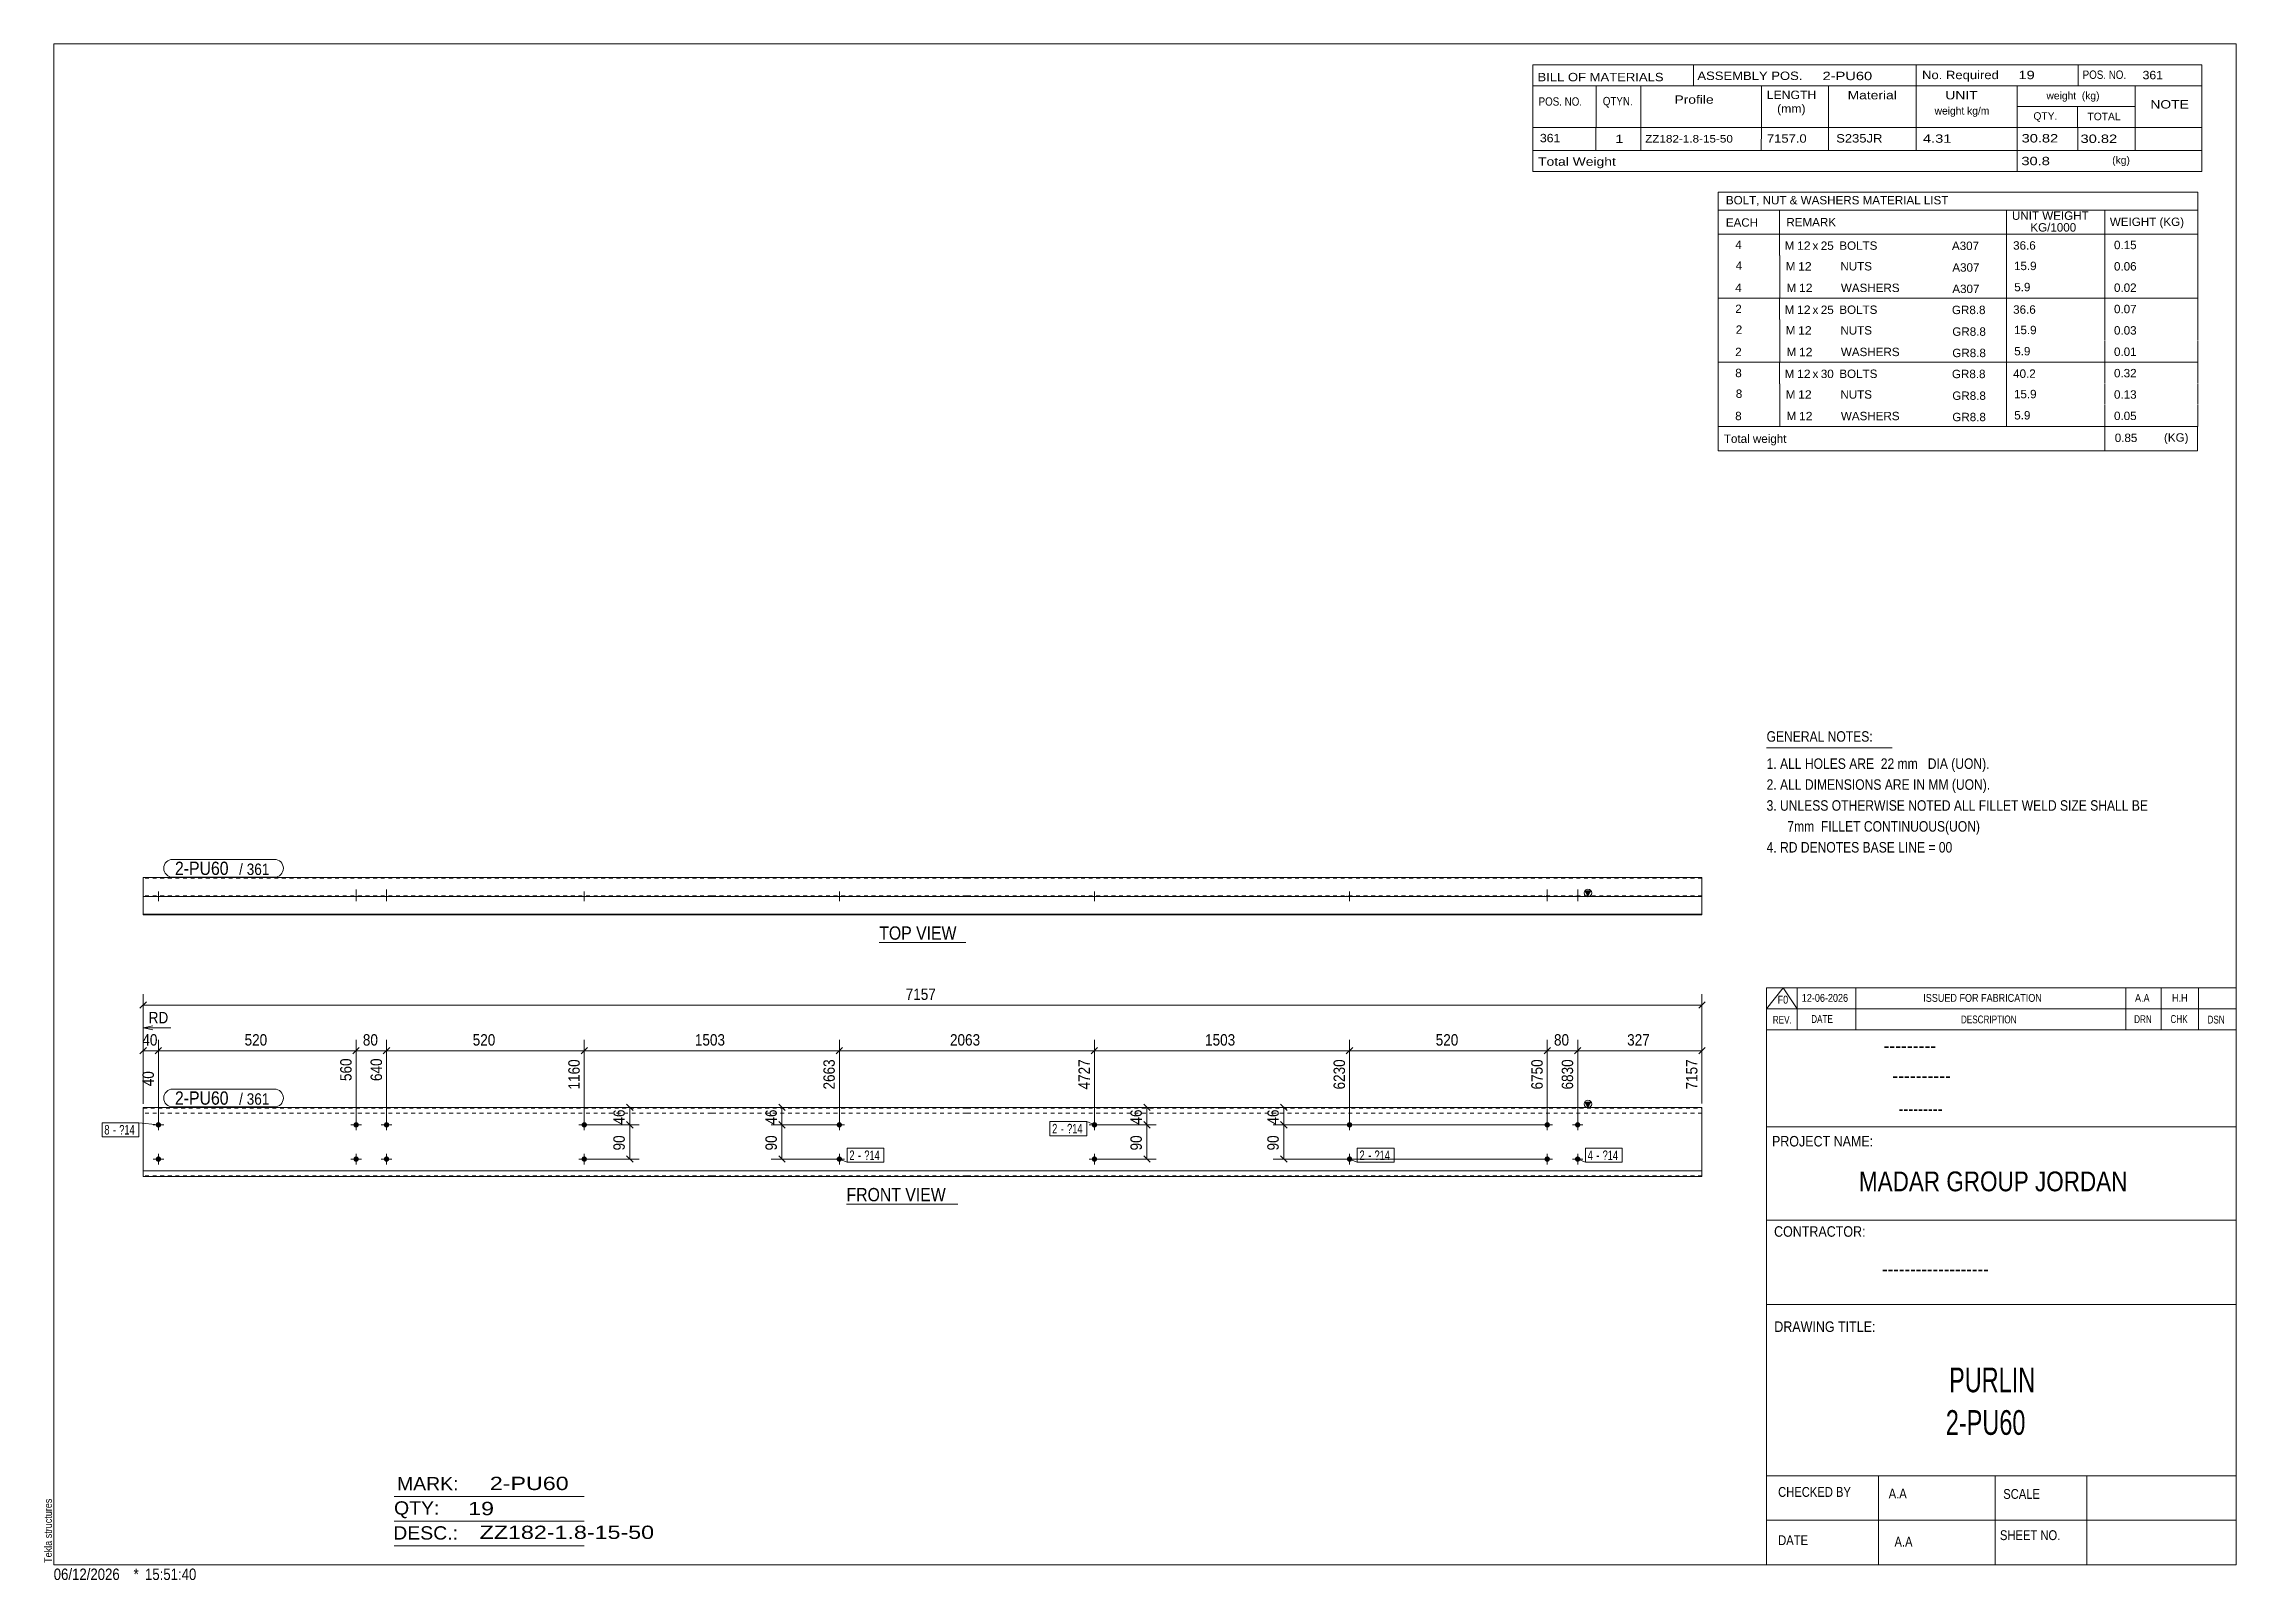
# Model space of a CAD drawing. Header units: millimetres. Extents: x 2 to 579, y 1 to 405.
import ezdxf

# ---------------------------------------------------------------- set-up
doc = ezdxf.new("R2010")
doc.units = ezdxf.units.MM
doc.linetypes.add('XKITLINE00', pattern=[0])
doc.linetypes.add('XKITLINE01', pattern=[4, 1, -1, 1, -1])
for name, color, linetype, lineweight in [('Bolt', 3, 'Continuous', 0), ('BoltMark', 7, 'Continuous', 0), ('Dimensions', 7, 'Continuous', 0), ('DrawingSheet', 5, 'Continuous', 0), ('OtherObjectType', 7, 'Continuous', 0), ('Part', 2, 'Continuous', 0), ('PartMark', 7, 'Continuous', 0)]:
    doc.layers.add(name, color=color, linetype=linetype, lineweight=lineweight)
doc.styles.add('@ARIAL_UNICODE_MS_BOLD', font='ARIAL.TTF')
doc.styles.add('ARIAL', font='ARIAL.TTF')
doc.styles.add('ARIAL_NARROW', font='ARIALN.TTF')
doc.styles.add('COMIC_SANS_MS_BOLD', font='COMICBD.TTF')
doc.styles.add('SWIS721_EX_BT', font='ARIAL.TTF')
doc.styles.add('SWISSE', font='ARIAL.TTF')

# ---------------------------------------------------------------- blocks, each defined once
blk = doc.blocks.new('*A1')
at = {"layer": 'Bolt'}
for points in [[(279.41, 120.67), (279.41, 120.63), (279.41, 120.6), (279.4, 120.56), (279.39, 120.53), (279.38, 120.5), (279.37, 120.46), (279.36, 120.43), (279.35, 120.4), (279.33, 120.37), (279.31, 120.34), (279.3, 120.31), (279.28, 120.28), (279.26, 120.26), (279.23, 120.23), (279.21, 120.2), (279.18, 120.18), (279.16, 120.16), (279.13, 120.14), (279.1, 120.12), (279.07, 120.1), (279.04, 120.08), (279.01, 120.07), (278.98, 120.05), (278.95, 120.04), (278.92, 120.03), (278.88, 120.02), (278.85, 120.01), (278.82, 120.01), (278.78, 120), (278.75, 120), (278.71, 120), (278.68, 120), (278.65, 120), (278.61, 120.01), (278.58, 120.01), (278.54, 120.02), (278.51, 120.03), (278.48, 120.04), (278.45, 120.05), (278.42, 120.07), (278.38, 120.08), (278.35, 120.1), (278.33, 120.12), (278.3, 120.14), (278.27, 120.16), (278.24, 120.18), (278.22, 120.2), (278.2, 120.23), (278.17, 120.26), (278.15, 120.28), (278.13, 120.31), (278.11, 120.34), (278.1, 120.37), (278.08, 120.4), (278.07, 120.43), (278.06, 120.46), (278.04, 120.5), (278.04, 120.53), (278.03, 120.56), (278.02, 120.6), (278.02, 120.63), (278.02, 120.67), (278.01, 120.7), (278.02, 120.73), (278.02, 120.77), (278.02, 120.8), (278.03, 120.84), (278.04, 120.87), (278.04, 120.9), (278.06, 120.94), (278.07, 120.97), (278.08, 121), (278.1, 121.03), (278.11, 121.06), (278.13, 121.09), (278.15, 121.12), (278.17, 121.14), (278.2, 121.17), (278.22, 121.19), (278.24, 121.22), (278.27, 121.24), (278.3, 121.26), (278.33, 121.28), (278.35, 121.3), (278.38, 121.32), (278.42, 121.33), (278.45, 121.35), (278.48, 121.36), (278.51, 121.37), (278.54, 121.38), (278.58, 121.39), (278.61, 121.39), (278.65, 121.4), (278.68, 121.4), (278.71, 121.4), (278.75, 121.4), (278.78, 121.4), (278.82, 121.39), (278.85, 121.39), (278.88, 121.38), (278.92, 121.37), (278.95, 121.36), (278.98, 121.35), (279.01, 121.33), (279.04, 121.32), (279.07, 121.3), (279.1, 121.28), (279.13, 121.26), (279.16, 121.24), (279.18, 121.22), (279.21, 121.19), (279.23, 121.17), (279.26, 121.14), (279.28, 121.12), (279.3, 121.09), (279.31, 121.06), (279.33, 121.03), (279.35, 121), (279.36, 120.97), (279.37, 120.94), (279.38, 120.9), (279.39, 120.87), (279.4, 120.84), (279.41, 120.8), (279.41, 120.77), (279.41, 120.73), (279.41, 120.7)], [(279.41, 111.67), (279.41, 111.63), (279.41, 111.6), (279.4, 111.56), (279.39, 111.53), (279.38, 111.5), (279.37, 111.46), (279.36, 111.43), (279.35, 111.4), (279.33, 111.37), (279.31, 111.34), (279.3, 111.31), (279.28, 111.28), (279.26, 111.26), (279.23, 111.23), (279.21, 111.2), (279.18, 111.18), (279.16, 111.16), (279.13, 111.14), (279.1, 111.12), (279.07, 111.1), (279.04, 111.08), (279.01, 111.07), (278.98, 111.05), (278.95, 111.04), (278.92, 111.03), (278.88, 111.02), (278.85, 111.01), (278.82, 111.01), (278.78, 111), (278.75, 111), (278.71, 111), (278.68, 111), (278.65, 111), (278.61, 111.01), (278.58, 111.01), (278.54, 111.02), (278.51, 111.03), (278.48, 111.04), (278.45, 111.05), (278.42, 111.07), (278.38, 111.08), (278.35, 111.1), (278.33, 111.12), (278.3, 111.14), (278.27, 111.16), (278.24, 111.18), (278.22, 111.2), (278.2, 111.23), (278.17, 111.26), (278.15, 111.28), (278.13, 111.31), (278.11, 111.34), (278.1, 111.37), (278.08, 111.4), (278.07, 111.43), (278.06, 111.46), (278.04, 111.5), (278.04, 111.53), (278.03, 111.56), (278.02, 111.6), (278.02, 111.63), (278.02, 111.67), (278.01, 111.7), (278.02, 111.73), (278.02, 111.77), (278.02, 111.8), (278.03, 111.84), (278.04, 111.87), (278.04, 111.9), (278.06, 111.94), (278.07, 111.97), (278.08, 112), (278.1, 112.03), (278.11, 112.06), (278.13, 112.09), (278.15, 112.12), (278.17, 112.14), (278.2, 112.17), (278.22, 112.19), (278.24, 112.22), (278.27, 112.24), (278.3, 112.26), (278.33, 112.28), (278.35, 112.3), (278.38, 112.32), (278.42, 112.33), (278.45, 112.35), (278.48, 112.36), (278.51, 112.37), (278.54, 112.38), (278.58, 112.39), (278.61, 112.39), (278.65, 112.4), (278.68, 112.4), (278.71, 112.4), (278.75, 112.4), (278.78, 112.4), (278.82, 112.39), (278.85, 112.39), (278.88, 112.38), (278.92, 112.37), (278.95, 112.36), (278.98, 112.35), (279.01, 112.33), (279.04, 112.32), (279.07, 112.3), (279.1, 112.28), (279.13, 112.26), (279.16, 112.24), (279.18, 112.22), (279.21, 112.19), (279.23, 112.17), (279.26, 112.14), (279.28, 112.12), (279.3, 112.09), (279.31, 112.06), (279.33, 112.03), (279.35, 112), (279.36, 111.97), (279.37, 111.94), (279.38, 111.9), (279.39, 111.87), (279.4, 111.84), (279.41, 111.8), (279.41, 111.77), (279.41, 111.73), (279.41, 111.7)]]:
    blk.add_hatch(color=3, dxfattribs=at).paths.add_polyline_path(points, flags=17)
at = {"layer": 'Bolt', "color": 3, "linetype": 'XKITLINE00', "lineweight": 0}
for p, q in [((278.71, 122.1), (278.71, 119.3)), ((280.11, 120.7), (277.31, 120.7)), ((280.11, 111.7), (277.31, 111.7)), ((278.71, 113.1), (278.71, 110.3))]:
    blk.add_line(p, q, dxfattribs=at)
blk = doc.blocks.new('*A2')
at = {"layer": 'Bolt'}
for points in [[(212.32, 120.67), (212.32, 120.63), (212.31, 120.6), (212.31, 120.56), (212.3, 120.53), (212.29, 120.5), (212.28, 120.46), (212.27, 120.43), (212.25, 120.4), (212.24, 120.37), (212.22, 120.34), (212.2, 120.31), (212.18, 120.28), (212.16, 120.26), (212.14, 120.23), (212.12, 120.2), (212.09, 120.18), (212.06, 120.16), (212.04, 120.14), (212.01, 120.12), (211.98, 120.1), (211.95, 120.08), (211.92, 120.07), (211.89, 120.05), (211.86, 120.04), (211.82, 120.03), (211.79, 120.02), (211.76, 120.01), (211.72, 120.01), (211.69, 120), (211.65, 120), (211.62, 120), (211.59, 120), (211.55, 120), (211.52, 120.01), (211.48, 120.01), (211.45, 120.02), (211.42, 120.03), (211.38, 120.04), (211.35, 120.05), (211.32, 120.07), (211.29, 120.08), (211.26, 120.1), (211.23, 120.12), (211.2, 120.14), (211.18, 120.16), (211.15, 120.18), (211.13, 120.2), (211.1, 120.23), (211.08, 120.26), (211.06, 120.28), (211.04, 120.31), (211.02, 120.34), (211, 120.37), (210.99, 120.4), (210.97, 120.43), (210.96, 120.46), (210.95, 120.5), (210.94, 120.53), (210.93, 120.56), (210.93, 120.6), (210.92, 120.63), (210.92, 120.67), (210.92, 120.7), (210.92, 120.73), (210.92, 120.77), (210.93, 120.8), (210.93, 120.84), (210.94, 120.87), (210.95, 120.9), (210.96, 120.94), (210.97, 120.97), (210.99, 121), (211, 121.03), (211.02, 121.06), (211.04, 121.09), (211.06, 121.12), (211.08, 121.14), (211.1, 121.17), (211.13, 121.19), (211.15, 121.22), (211.18, 121.24), (211.2, 121.26), (211.23, 121.28), (211.26, 121.3), (211.29, 121.32), (211.32, 121.33), (211.35, 121.35), (211.38, 121.36), (211.42, 121.37), (211.45, 121.38), (211.48, 121.39), (211.52, 121.39), (211.55, 121.4), (211.59, 121.4), (211.62, 121.4), (211.65, 121.4), (211.69, 121.4), (211.72, 121.39), (211.76, 121.39), (211.79, 121.38), (211.82, 121.37), (211.86, 121.36), (211.89, 121.35), (211.92, 121.33), (211.95, 121.32), (211.98, 121.3), (212.01, 121.28), (212.04, 121.26), (212.06, 121.24), (212.09, 121.22), (212.12, 121.19), (212.14, 121.17), (212.16, 121.14), (212.18, 121.12), (212.2, 121.09), (212.22, 121.06), (212.24, 121.03), (212.25, 121), (212.27, 120.97), (212.28, 120.94), (212.29, 120.9), (212.3, 120.87), (212.31, 120.84), (212.31, 120.8), (212.32, 120.77), (212.32, 120.73), (212.32, 120.7)], [(212.32, 111.67), (212.32, 111.63), (212.31, 111.6), (212.31, 111.56), (212.3, 111.53), (212.29, 111.5), (212.28, 111.46), (212.27, 111.43), (212.25, 111.4), (212.24, 111.37), (212.22, 111.34), (212.2, 111.31), (212.18, 111.28), (212.16, 111.26), (212.14, 111.23), (212.12, 111.2), (212.09, 111.18), (212.06, 111.16), (212.04, 111.14), (212.01, 111.12), (211.98, 111.1), (211.95, 111.08), (211.92, 111.07), (211.89, 111.05), (211.86, 111.04), (211.82, 111.03), (211.79, 111.02), (211.76, 111.01), (211.72, 111.01), (211.69, 111), (211.65, 111), (211.62, 111), (211.59, 111), (211.55, 111), (211.52, 111.01), (211.48, 111.01), (211.45, 111.02), (211.42, 111.03), (211.38, 111.04), (211.35, 111.05), (211.32, 111.07), (211.29, 111.08), (211.26, 111.1), (211.23, 111.12), (211.2, 111.14), (211.18, 111.16), (211.15, 111.18), (211.13, 111.2), (211.1, 111.23), (211.08, 111.26), (211.06, 111.28), (211.04, 111.31), (211.02, 111.34), (211, 111.37), (210.99, 111.4), (210.97, 111.43), (210.96, 111.46), (210.95, 111.5), (210.94, 111.53), (210.93, 111.56), (210.93, 111.6), (210.92, 111.63), (210.92, 111.67), (210.92, 111.7), (210.92, 111.73), (210.92, 111.77), (210.93, 111.8), (210.93, 111.84), (210.94, 111.87), (210.95, 111.9), (210.96, 111.94), (210.97, 111.97), (210.99, 112), (211, 112.03), (211.02, 112.06), (211.04, 112.09), (211.06, 112.12), (211.08, 112.14), (211.1, 112.17), (211.13, 112.19), (211.15, 112.22), (211.18, 112.24), (211.2, 112.26), (211.23, 112.28), (211.26, 112.3), (211.29, 112.32), (211.32, 112.33), (211.35, 112.35), (211.38, 112.36), (211.42, 112.37), (211.45, 112.38), (211.48, 112.39), (211.52, 112.39), (211.55, 112.4), (211.59, 112.4), (211.62, 112.4), (211.65, 112.4), (211.69, 112.4), (211.72, 112.39), (211.76, 112.39), (211.79, 112.38), (211.82, 112.37), (211.86, 112.36), (211.89, 112.35), (211.92, 112.33), (211.95, 112.32), (211.98, 112.3), (212.01, 112.28), (212.04, 112.26), (212.06, 112.24), (212.09, 112.22), (212.12, 112.19), (212.14, 112.17), (212.16, 112.14), (212.18, 112.12), (212.2, 112.09), (212.22, 112.06), (212.24, 112.03), (212.25, 112), (212.27, 111.97), (212.28, 111.94), (212.29, 111.9), (212.3, 111.87), (212.31, 111.84), (212.31, 111.8), (212.32, 111.77), (212.32, 111.73), (212.32, 111.7)]]:
    blk.add_hatch(color=3, dxfattribs=at).paths.add_polyline_path(points, flags=17)
at = {"layer": 'Bolt', "color": 3, "linetype": 'XKITLINE00', "lineweight": 0}
for p, q in [((211.62, 122.1), (211.62, 119.3)), ((213.02, 120.7), (210.22, 120.7)), ((213.02, 111.7), (210.22, 111.7)), ((211.62, 113.1), (211.62, 110.3))]:
    blk.add_line(p, q, dxfattribs=at)
blk = doc.blocks.new('*A3')
at = {"layer": 'Bolt'}
for points in [[(346.51, 120.67), (346.5, 120.63), (346.5, 120.6), (346.49, 120.56), (346.49, 120.53), (346.48, 120.5), (346.47, 120.46), (346.45, 120.43), (346.44, 120.4), (346.43, 120.37), (346.41, 120.34), (346.39, 120.31), (346.37, 120.28), (346.35, 120.26), (346.33, 120.23), (346.3, 120.2), (346.28, 120.18), (346.25, 120.16), (346.23, 120.14), (346.2, 120.12), (346.17, 120.1), (346.14, 120.08), (346.11, 120.07), (346.08, 120.05), (346.04, 120.04), (346.01, 120.03), (345.98, 120.02), (345.94, 120.01), (345.91, 120.01), (345.88, 120), (345.84, 120), (345.81, 120), (345.77, 120), (345.74, 120), (345.71, 120.01), (345.67, 120.01), (345.64, 120.02), (345.61, 120.03), (345.57, 120.04), (345.54, 120.05), (345.51, 120.07), (345.48, 120.08), (345.45, 120.1), (345.42, 120.12), (345.39, 120.14), (345.36, 120.16), (345.34, 120.18), (345.31, 120.2), (345.29, 120.23), (345.27, 120.26), (345.25, 120.28), (345.23, 120.31), (345.21, 120.34), (345.19, 120.37), (345.18, 120.4), (345.16, 120.43), (345.15, 120.46), (345.14, 120.5), (345.13, 120.53), (345.12, 120.56), (345.12, 120.6), (345.11, 120.63), (345.11, 120.67), (345.11, 120.7), (345.11, 120.73), (345.11, 120.77), (345.12, 120.8), (345.12, 120.84), (345.13, 120.87), (345.14, 120.9), (345.15, 120.94), (345.16, 120.97), (345.18, 121), (345.19, 121.03), (345.21, 121.06), (345.23, 121.09), (345.25, 121.12), (345.27, 121.14), (345.29, 121.17), (345.31, 121.19), (345.34, 121.22), (345.36, 121.24), (345.39, 121.26), (345.42, 121.28), (345.45, 121.3), (345.48, 121.32), (345.51, 121.33), (345.54, 121.35), (345.57, 121.36), (345.61, 121.37), (345.64, 121.38), (345.67, 121.39), (345.71, 121.39), (345.74, 121.4), (345.77, 121.4), (345.81, 121.4), (345.84, 121.4), (345.88, 121.4), (345.91, 121.39), (345.94, 121.39), (345.98, 121.38), (346.01, 121.37), (346.04, 121.36), (346.08, 121.35), (346.11, 121.33), (346.14, 121.32), (346.17, 121.3), (346.2, 121.28), (346.23, 121.26), (346.25, 121.24), (346.28, 121.22), (346.3, 121.19), (346.33, 121.17), (346.35, 121.14), (346.37, 121.12), (346.39, 121.09), (346.41, 121.06), (346.43, 121.03), (346.44, 121), (346.45, 120.97), (346.47, 120.94), (346.48, 120.9), (346.49, 120.87), (346.49, 120.84), (346.5, 120.8), (346.5, 120.77), (346.51, 120.73), (346.51, 120.7)], [(346.51, 111.67), (346.5, 111.63), (346.5, 111.6), (346.49, 111.56), (346.49, 111.53), (346.48, 111.5), (346.47, 111.46), (346.45, 111.43), (346.44, 111.4), (346.43, 111.37), (346.41, 111.34), (346.39, 111.31), (346.37, 111.28), (346.35, 111.26), (346.33, 111.23), (346.3, 111.2), (346.28, 111.18), (346.25, 111.16), (346.23, 111.14), (346.2, 111.12), (346.17, 111.1), (346.14, 111.08), (346.11, 111.07), (346.08, 111.05), (346.04, 111.04), (346.01, 111.03), (345.98, 111.02), (345.94, 111.01), (345.91, 111.01), (345.88, 111), (345.84, 111), (345.81, 111), (345.77, 111), (345.74, 111), (345.71, 111.01), (345.67, 111.01), (345.64, 111.02), (345.61, 111.03), (345.57, 111.04), (345.54, 111.05), (345.51, 111.07), (345.48, 111.08), (345.45, 111.1), (345.42, 111.12), (345.39, 111.14), (345.36, 111.16), (345.34, 111.18), (345.31, 111.2), (345.29, 111.23), (345.27, 111.26), (345.25, 111.28), (345.23, 111.31), (345.21, 111.34), (345.19, 111.37), (345.18, 111.4), (345.16, 111.43), (345.15, 111.46), (345.14, 111.5), (345.13, 111.53), (345.12, 111.56), (345.12, 111.6), (345.11, 111.63), (345.11, 111.67), (345.11, 111.7), (345.11, 111.73), (345.11, 111.77), (345.12, 111.8), (345.12, 111.84), (345.13, 111.87), (345.14, 111.9), (345.15, 111.94), (345.16, 111.97), (345.18, 112), (345.19, 112.03), (345.21, 112.06), (345.23, 112.09), (345.25, 112.12), (345.27, 112.14), (345.29, 112.17), (345.31, 112.19), (345.34, 112.22), (345.36, 112.24), (345.39, 112.26), (345.42, 112.28), (345.45, 112.3), (345.48, 112.32), (345.51, 112.33), (345.54, 112.35), (345.57, 112.36), (345.61, 112.37), (345.64, 112.38), (345.67, 112.39), (345.71, 112.39), (345.74, 112.4), (345.77, 112.4), (345.81, 112.4), (345.84, 112.4), (345.88, 112.4), (345.91, 112.39), (345.94, 112.39), (345.98, 112.38), (346.01, 112.37), (346.04, 112.36), (346.08, 112.35), (346.11, 112.33), (346.14, 112.32), (346.17, 112.3), (346.2, 112.28), (346.23, 112.26), (346.25, 112.24), (346.28, 112.22), (346.3, 112.19), (346.33, 112.17), (346.35, 112.14), (346.37, 112.12), (346.39, 112.09), (346.41, 112.06), (346.43, 112.03), (346.44, 112), (346.45, 111.97), (346.47, 111.94), (346.48, 111.9), (346.49, 111.87), (346.49, 111.84), (346.5, 111.8), (346.5, 111.77), (346.51, 111.73), (346.51, 111.7)]]:
    blk.add_hatch(color=3, dxfattribs=at).paths.add_polyline_path(points, flags=17)
at = {"layer": 'Bolt', "color": 3, "linetype": 'XKITLINE00', "lineweight": 0}
for p, q in [((345.81, 122.1), (345.81, 119.3)), ((347.21, 120.7), (344.41, 120.7)), ((347.21, 111.7), (344.41, 111.7)), ((345.81, 113.1), (345.81, 110.3))]:
    blk.add_line(p, q, dxfattribs=at)
blk = doc.blocks.new('*A4')
at = {"layer": 'Bolt'}
for points in [[(398.51, 120.67), (398.5, 120.63), (398.5, 120.6), (398.49, 120.56), (398.49, 120.53), (398.48, 120.5), (398.47, 120.46), (398.45, 120.43), (398.44, 120.4), (398.43, 120.37), (398.41, 120.34), (398.39, 120.31), (398.37, 120.28), (398.35, 120.26), (398.33, 120.23), (398.3, 120.2), (398.28, 120.18), (398.25, 120.16), (398.23, 120.14), (398.2, 120.12), (398.17, 120.1), (398.14, 120.08), (398.11, 120.07), (398.08, 120.05), (398.04, 120.04), (398.01, 120.03), (397.98, 120.02), (397.94, 120.01), (397.91, 120.01), (397.88, 120), (397.84, 120), (397.81, 120), (397.77, 120), (397.74, 120), (397.71, 120.01), (397.67, 120.01), (397.64, 120.02), (397.61, 120.03), (397.57, 120.04), (397.54, 120.05), (397.51, 120.07), (397.48, 120.08), (397.45, 120.1), (397.42, 120.12), (397.39, 120.14), (397.36, 120.16), (397.34, 120.18), (397.31, 120.2), (397.29, 120.23), (397.27, 120.26), (397.25, 120.28), (397.23, 120.31), (397.21, 120.34), (397.19, 120.37), (397.18, 120.4), (397.16, 120.43), (397.15, 120.46), (397.14, 120.5), (397.13, 120.53), (397.12, 120.56), (397.12, 120.6), (397.11, 120.63), (397.11, 120.67), (397.11, 120.7), (397.11, 120.73), (397.11, 120.77), (397.12, 120.8), (397.12, 120.84), (397.13, 120.87), (397.14, 120.9), (397.15, 120.94), (397.16, 120.97), (397.18, 121), (397.19, 121.03), (397.21, 121.06), (397.23, 121.09), (397.25, 121.12), (397.27, 121.14), (397.29, 121.17), (397.31, 121.19), (397.34, 121.22), (397.36, 121.24), (397.39, 121.26), (397.42, 121.28), (397.45, 121.3), (397.48, 121.32), (397.51, 121.33), (397.54, 121.35), (397.57, 121.36), (397.61, 121.37), (397.64, 121.38), (397.67, 121.39), (397.71, 121.39), (397.74, 121.4), (397.77, 121.4), (397.81, 121.4), (397.84, 121.4), (397.88, 121.4), (397.91, 121.39), (397.94, 121.39), (397.98, 121.38), (398.01, 121.37), (398.04, 121.36), (398.08, 121.35), (398.11, 121.33), (398.14, 121.32), (398.17, 121.3), (398.2, 121.28), (398.23, 121.26), (398.25, 121.24), (398.28, 121.22), (398.3, 121.19), (398.33, 121.17), (398.35, 121.14), (398.37, 121.12), (398.39, 121.09), (398.41, 121.06), (398.43, 121.03), (398.44, 121), (398.45, 120.97), (398.47, 120.94), (398.48, 120.9), (398.49, 120.87), (398.49, 120.84), (398.5, 120.8), (398.5, 120.77), (398.51, 120.73), (398.51, 120.7)], [(406.51, 120.67), (406.5, 120.63), (406.5, 120.6), (406.49, 120.56), (406.49, 120.53), (406.48, 120.5), (406.47, 120.46), (406.45, 120.43), (406.44, 120.4), (406.43, 120.37), (406.41, 120.34), (406.39, 120.31), (406.37, 120.28), (406.35, 120.26), (406.33, 120.23), (406.3, 120.2), (406.28, 120.18), (406.25, 120.16), (406.23, 120.14), (406.2, 120.12), (406.17, 120.1), (406.14, 120.08), (406.11, 120.07), (406.08, 120.05), (406.04, 120.04), (406.01, 120.03), (405.98, 120.02), (405.94, 120.01), (405.91, 120.01), (405.88, 120), (405.84, 120), (405.81, 120), (405.77, 120), (405.74, 120), (405.71, 120.01), (405.67, 120.01), (405.64, 120.02), (405.61, 120.03), (405.57, 120.04), (405.54, 120.05), (405.51, 120.07), (405.48, 120.08), (405.45, 120.1), (405.42, 120.12), (405.39, 120.14), (405.36, 120.16), (405.34, 120.18), (405.31, 120.2), (405.29, 120.23), (405.27, 120.26), (405.25, 120.28), (405.23, 120.31), (405.21, 120.34), (405.19, 120.37), (405.18, 120.4), (405.16, 120.43), (405.15, 120.46), (405.14, 120.5), (405.13, 120.53), (405.12, 120.56), (405.12, 120.6), (405.11, 120.63), (405.11, 120.67), (405.11, 120.7), (405.11, 120.73), (405.11, 120.77), (405.12, 120.8), (405.12, 120.84), (405.13, 120.87), (405.14, 120.9), (405.15, 120.94), (405.16, 120.97), (405.18, 121), (405.19, 121.03), (405.21, 121.06), (405.23, 121.09), (405.25, 121.12), (405.27, 121.14), (405.29, 121.17), (405.31, 121.19), (405.34, 121.22), (405.36, 121.24), (405.39, 121.26), (405.42, 121.28), (405.45, 121.3), (405.48, 121.32), (405.51, 121.33), (405.54, 121.35), (405.57, 121.36), (405.61, 121.37), (405.64, 121.38), (405.67, 121.39), (405.71, 121.39), (405.74, 121.4), (405.77, 121.4), (405.81, 121.4), (405.84, 121.4), (405.88, 121.4), (405.91, 121.39), (405.94, 121.39), (405.98, 121.38), (406.01, 121.37), (406.04, 121.36), (406.08, 121.35), (406.11, 121.33), (406.14, 121.32), (406.17, 121.3), (406.2, 121.28), (406.23, 121.26), (406.25, 121.24), (406.28, 121.22), (406.3, 121.19), (406.33, 121.17), (406.35, 121.14), (406.37, 121.12), (406.39, 121.09), (406.41, 121.06), (406.43, 121.03), (406.44, 121), (406.45, 120.97), (406.47, 120.94), (406.48, 120.9), (406.49, 120.87), (406.49, 120.84), (406.5, 120.8), (406.5, 120.77), (406.51, 120.73), (406.51, 120.7)], [(398.51, 111.67), (398.5, 111.63), (398.5, 111.6), (398.49, 111.56), (398.49, 111.53), (398.48, 111.5), (398.47, 111.46), (398.45, 111.43), (398.44, 111.4), (398.43, 111.37), (398.41, 111.34), (398.39, 111.31), (398.37, 111.28), (398.35, 111.26), (398.33, 111.23), (398.3, 111.2), (398.28, 111.18), (398.25, 111.16), (398.23, 111.14), (398.2, 111.12), (398.17, 111.1), (398.14, 111.08), (398.11, 111.07), (398.08, 111.05), (398.04, 111.04), (398.01, 111.03), (397.98, 111.02), (397.94, 111.01), (397.91, 111.01), (397.88, 111), (397.84, 111), (397.81, 111), (397.77, 111), (397.74, 111), (397.71, 111.01), (397.67, 111.01), (397.64, 111.02), (397.61, 111.03), (397.57, 111.04), (397.54, 111.05), (397.51, 111.07), (397.48, 111.08), (397.45, 111.1), (397.42, 111.12), (397.39, 111.14), (397.36, 111.16), (397.34, 111.18), (397.31, 111.2), (397.29, 111.23), (397.27, 111.26), (397.25, 111.28), (397.23, 111.31), (397.21, 111.34), (397.19, 111.37), (397.18, 111.4), (397.16, 111.43), (397.15, 111.46), (397.14, 111.5), (397.13, 111.53), (397.12, 111.56), (397.12, 111.6), (397.11, 111.63), (397.11, 111.67), (397.11, 111.7), (397.11, 111.73), (397.11, 111.77), (397.12, 111.8), (397.12, 111.84), (397.13, 111.87), (397.14, 111.9), (397.15, 111.94), (397.16, 111.97), (397.18, 112), (397.19, 112.03), (397.21, 112.06), (397.23, 112.09), (397.25, 112.12), (397.27, 112.14), (397.29, 112.17), (397.31, 112.19), (397.34, 112.22), (397.36, 112.24), (397.39, 112.26), (397.42, 112.28), (397.45, 112.3), (397.48, 112.32), (397.51, 112.33), (397.54, 112.35), (397.57, 112.36), (397.61, 112.37), (397.64, 112.38), (397.67, 112.39), (397.71, 112.39), (397.74, 112.4), (397.77, 112.4), (397.81, 112.4), (397.84, 112.4), (397.88, 112.4), (397.91, 112.39), (397.94, 112.39), (397.98, 112.38), (398.01, 112.37), (398.04, 112.36), (398.08, 112.35), (398.11, 112.33), (398.14, 112.32), (398.17, 112.3), (398.2, 112.28), (398.23, 112.26), (398.25, 112.24), (398.28, 112.22), (398.3, 112.19), (398.33, 112.17), (398.35, 112.14), (398.37, 112.12), (398.39, 112.09), (398.41, 112.06), (398.43, 112.03), (398.44, 112), (398.45, 111.97), (398.47, 111.94), (398.48, 111.9), (398.49, 111.87), (398.49, 111.84), (398.5, 111.8), (398.5, 111.77), (398.51, 111.73), (398.51, 111.7)], [(406.51, 111.67), (406.5, 111.63), (406.5, 111.6), (406.49, 111.56), (406.49, 111.53), (406.48, 111.5), (406.47, 111.46), (406.45, 111.43), (406.44, 111.4), (406.43, 111.37), (406.41, 111.34), (406.39, 111.31), (406.37, 111.28), (406.35, 111.26), (406.33, 111.23), (406.3, 111.2), (406.28, 111.18), (406.25, 111.16), (406.23, 111.14), (406.2, 111.12), (406.17, 111.1), (406.14, 111.08), (406.11, 111.07), (406.08, 111.05), (406.04, 111.04), (406.01, 111.03), (405.98, 111.02), (405.94, 111.01), (405.91, 111.01), (405.88, 111), (405.84, 111), (405.81, 111), (405.77, 111), (405.74, 111), (405.71, 111.01), (405.67, 111.01), (405.64, 111.02), (405.61, 111.03), (405.57, 111.04), (405.54, 111.05), (405.51, 111.07), (405.48, 111.08), (405.45, 111.1), (405.42, 111.12), (405.39, 111.14), (405.36, 111.16), (405.34, 111.18), (405.31, 111.2), (405.29, 111.23), (405.27, 111.26), (405.25, 111.28), (405.23, 111.31), (405.21, 111.34), (405.19, 111.37), (405.18, 111.4), (405.16, 111.43), (405.15, 111.46), (405.14, 111.5), (405.13, 111.53), (405.12, 111.56), (405.12, 111.6), (405.11, 111.63), (405.11, 111.67), (405.11, 111.7), (405.11, 111.73), (405.11, 111.77), (405.12, 111.8), (405.12, 111.84), (405.13, 111.87), (405.14, 111.9), (405.15, 111.94), (405.16, 111.97), (405.18, 112), (405.19, 112.03), (405.21, 112.06), (405.23, 112.09), (405.25, 112.12), (405.27, 112.14), (405.29, 112.17), (405.31, 112.19), (405.34, 112.22), (405.36, 112.24), (405.39, 112.26), (405.42, 112.28), (405.45, 112.3), (405.48, 112.32), (405.51, 112.33), (405.54, 112.35), (405.57, 112.36), (405.61, 112.37), (405.64, 112.38), (405.67, 112.39), (405.71, 112.39), (405.74, 112.4), (405.77, 112.4), (405.81, 112.4), (405.84, 112.4), (405.88, 112.4), (405.91, 112.39), (405.94, 112.39), (405.98, 112.38), (406.01, 112.37), (406.04, 112.36), (406.08, 112.35), (406.11, 112.33), (406.14, 112.32), (406.17, 112.3), (406.2, 112.28), (406.23, 112.26), (406.25, 112.24), (406.28, 112.22), (406.3, 112.19), (406.33, 112.17), (406.35, 112.14), (406.37, 112.12), (406.39, 112.09), (406.41, 112.06), (406.43, 112.03), (406.44, 112), (406.45, 111.97), (406.47, 111.94), (406.48, 111.9), (406.49, 111.87), (406.49, 111.84), (406.5, 111.8), (406.5, 111.77), (406.51, 111.73), (406.51, 111.7)]]:
    blk.add_hatch(color=3, dxfattribs=at).paths.add_polyline_path(points, flags=17)
at = {"layer": 'Bolt', "color": 3, "linetype": 'XKITLINE00', "lineweight": 0}
for p, q in [((397.81, 122.1), (397.81, 119.3)), ((405.81, 122.1), (405.81, 119.3)), ((399.21, 120.7), (396.41, 120.7)), ((407.21, 120.7), (404.41, 120.7)), ((399.21, 111.7), (396.41, 111.7)), ((397.81, 113.1), (397.81, 110.3)), ((407.21, 111.7), (404.41, 111.7)), ((405.81, 113.1), (405.81, 110.3))]:
    blk.add_line(p, q, dxfattribs=at)
blk = doc.blocks.new('*A5')
at = {"layer": 'Bolt'}
for points in [[(33.23, 120.67), (33.22, 120.63), (33.22, 120.6), (33.21, 120.56), (33.21, 120.53), (33.2, 120.5), (33.19, 120.46), (33.17, 120.43), (33.16, 120.4), (33.14, 120.37), (33.13, 120.34), (33.11, 120.31), (33.09, 120.28), (33.07, 120.26), (33.05, 120.23), (33.02, 120.2), (33, 120.18), (32.97, 120.16), (32.94, 120.14), (32.92, 120.12), (32.89, 120.1), (32.86, 120.08), (32.83, 120.07), (32.79, 120.05), (32.76, 120.04), (32.73, 120.03), (32.7, 120.02), (32.66, 120.01), (32.63, 120.01), (32.6, 120), (32.56, 120), (32.53, 120), (32.49, 120), (32.46, 120), (32.42, 120.01), (32.39, 120.01), (32.36, 120.02), (32.32, 120.03), (32.29, 120.04), (32.26, 120.05), (32.23, 120.07), (32.2, 120.08), (32.17, 120.1), (32.14, 120.12), (32.11, 120.14), (32.08, 120.16), (32.06, 120.18), (32.03, 120.2), (32.01, 120.23), (31.99, 120.26), (31.96, 120.28), (31.94, 120.31), (31.93, 120.34), (31.91, 120.37), (31.89, 120.4), (31.88, 120.43), (31.87, 120.46), (31.86, 120.5), (31.85, 120.53), (31.84, 120.56), (31.83, 120.6), (31.83, 120.63), (31.83, 120.67), (31.83, 120.7), (31.83, 120.73), (31.83, 120.77), (31.83, 120.8), (31.84, 120.84), (31.85, 120.87), (31.86, 120.9), (31.87, 120.94), (31.88, 120.97), (31.89, 121), (31.91, 121.03), (31.93, 121.06), (31.94, 121.09), (31.96, 121.12), (31.99, 121.14), (32.01, 121.17), (32.03, 121.19), (32.06, 121.22), (32.08, 121.24), (32.11, 121.26), (32.14, 121.28), (32.17, 121.3), (32.2, 121.32), (32.23, 121.33), (32.26, 121.35), (32.29, 121.36), (32.32, 121.37), (32.36, 121.38), (32.39, 121.39), (32.42, 121.39), (32.46, 121.4), (32.49, 121.4), (32.53, 121.4), (32.56, 121.4), (32.6, 121.4), (32.63, 121.39), (32.66, 121.39), (32.7, 121.38), (32.73, 121.37), (32.76, 121.36), (32.79, 121.35), (32.83, 121.33), (32.86, 121.32), (32.89, 121.3), (32.92, 121.28), (32.94, 121.26), (32.97, 121.24), (33, 121.22), (33.02, 121.19), (33.05, 121.17), (33.07, 121.14), (33.09, 121.12), (33.11, 121.09), (33.13, 121.06), (33.14, 121.03), (33.16, 121), (33.17, 120.97), (33.19, 120.94), (33.2, 120.9), (33.21, 120.87), (33.21, 120.84), (33.22, 120.8), (33.22, 120.77), (33.23, 120.73), (33.23, 120.7)], [(145.23, 120.67), (145.22, 120.63), (145.22, 120.6), (145.21, 120.56), (145.21, 120.53), (145.2, 120.5), (145.19, 120.46), (145.17, 120.43), (145.16, 120.4), (145.14, 120.37), (145.13, 120.34), (145.11, 120.31), (145.09, 120.28), (145.07, 120.26), (145.05, 120.23), (145.02, 120.2), (145, 120.18), (144.97, 120.16), (144.94, 120.14), (144.92, 120.12), (144.89, 120.1), (144.86, 120.08), (144.83, 120.07), (144.79, 120.05), (144.76, 120.04), (144.73, 120.03), (144.7, 120.02), (144.66, 120.01), (144.63, 120.01), (144.6, 120), (144.56, 120), (144.53, 120), (144.49, 120), (144.46, 120), (144.42, 120.01), (144.39, 120.01), (144.36, 120.02), (144.32, 120.03), (144.29, 120.04), (144.26, 120.05), (144.23, 120.07), (144.2, 120.08), (144.17, 120.1), (144.14, 120.12), (144.11, 120.14), (144.08, 120.16), (144.06, 120.18), (144.03, 120.2), (144.01, 120.23), (143.99, 120.26), (143.96, 120.28), (143.94, 120.31), (143.93, 120.34), (143.91, 120.37), (143.89, 120.4), (143.88, 120.43), (143.87, 120.46), (143.86, 120.5), (143.85, 120.53), (143.84, 120.56), (143.83, 120.6), (143.83, 120.63), (143.83, 120.67), (143.83, 120.7), (143.83, 120.73), (143.83, 120.77), (143.83, 120.8), (143.84, 120.84), (143.85, 120.87), (143.86, 120.9), (143.87, 120.94), (143.88, 120.97), (143.89, 121), (143.91, 121.03), (143.93, 121.06), (143.94, 121.09), (143.96, 121.12), (143.99, 121.14), (144.01, 121.17), (144.03, 121.19), (144.06, 121.22), (144.08, 121.24), (144.11, 121.26), (144.14, 121.28), (144.17, 121.3), (144.2, 121.32), (144.23, 121.33), (144.26, 121.35), (144.29, 121.36), (144.32, 121.37), (144.36, 121.38), (144.39, 121.39), (144.42, 121.39), (144.46, 121.4), (144.49, 121.4), (144.53, 121.4), (144.56, 121.4), (144.6, 121.4), (144.63, 121.39), (144.66, 121.39), (144.7, 121.38), (144.73, 121.37), (144.76, 121.36), (144.79, 121.35), (144.83, 121.33), (144.86, 121.32), (144.89, 121.3), (144.92, 121.28), (144.94, 121.26), (144.97, 121.24), (145, 121.22), (145.02, 121.19), (145.05, 121.17), (145.07, 121.14), (145.09, 121.12), (145.11, 121.09), (145.13, 121.06), (145.14, 121.03), (145.16, 121), (145.17, 120.97), (145.19, 120.94), (145.2, 120.9), (145.21, 120.87), (145.21, 120.84), (145.22, 120.8), (145.22, 120.77), (145.23, 120.73), (145.23, 120.7)], [(33.23, 111.67), (33.22, 111.63), (33.22, 111.6), (33.21, 111.56), (33.21, 111.53), (33.2, 111.5), (33.19, 111.46), (33.17, 111.43), (33.16, 111.4), (33.14, 111.37), (33.13, 111.34), (33.11, 111.31), (33.09, 111.28), (33.07, 111.26), (33.05, 111.23), (33.02, 111.2), (33, 111.18), (32.97, 111.16), (32.94, 111.14), (32.92, 111.12), (32.89, 111.1), (32.86, 111.08), (32.83, 111.07), (32.79, 111.05), (32.76, 111.04), (32.73, 111.03), (32.7, 111.02), (32.66, 111.01), (32.63, 111.01), (32.6, 111), (32.56, 111), (32.53, 111), (32.49, 111), (32.46, 111), (32.42, 111.01), (32.39, 111.01), (32.36, 111.02), (32.32, 111.03), (32.29, 111.04), (32.26, 111.05), (32.23, 111.07), (32.2, 111.08), (32.17, 111.1), (32.14, 111.12), (32.11, 111.14), (32.08, 111.16), (32.06, 111.18), (32.03, 111.2), (32.01, 111.23), (31.99, 111.26), (31.96, 111.28), (31.94, 111.31), (31.93, 111.34), (31.91, 111.37), (31.89, 111.4), (31.88, 111.43), (31.87, 111.46), (31.86, 111.5), (31.85, 111.53), (31.84, 111.56), (31.83, 111.6), (31.83, 111.63), (31.83, 111.67), (31.83, 111.7), (31.83, 111.73), (31.83, 111.77), (31.83, 111.8), (31.84, 111.84), (31.85, 111.87), (31.86, 111.9), (31.87, 111.94), (31.88, 111.97), (31.89, 112), (31.91, 112.03), (31.93, 112.06), (31.94, 112.09), (31.96, 112.12), (31.99, 112.14), (32.01, 112.17), (32.03, 112.19), (32.06, 112.22), (32.08, 112.24), (32.11, 112.26), (32.14, 112.28), (32.17, 112.3), (32.2, 112.32), (32.23, 112.33), (32.26, 112.35), (32.29, 112.36), (32.32, 112.37), (32.36, 112.38), (32.39, 112.39), (32.42, 112.39), (32.46, 112.4), (32.49, 112.4), (32.53, 112.4), (32.56, 112.4), (32.6, 112.4), (32.63, 112.39), (32.66, 112.39), (32.7, 112.38), (32.73, 112.37), (32.76, 112.36), (32.79, 112.35), (32.83, 112.33), (32.86, 112.32), (32.89, 112.3), (32.92, 112.28), (32.94, 112.26), (32.97, 112.24), (33, 112.22), (33.02, 112.19), (33.05, 112.17), (33.07, 112.14), (33.09, 112.12), (33.11, 112.09), (33.13, 112.06), (33.14, 112.03), (33.16, 112), (33.17, 111.97), (33.19, 111.94), (33.2, 111.9), (33.21, 111.87), (33.21, 111.84), (33.22, 111.8), (33.22, 111.77), (33.23, 111.73), (33.23, 111.7)], [(145.23, 111.67), (145.22, 111.63), (145.22, 111.6), (145.21, 111.56), (145.21, 111.53), (145.2, 111.5), (145.19, 111.46), (145.17, 111.43), (145.16, 111.4), (145.14, 111.37), (145.13, 111.34), (145.11, 111.31), (145.09, 111.28), (145.07, 111.26), (145.05, 111.23), (145.02, 111.2), (145, 111.18), (144.97, 111.16), (144.94, 111.14), (144.92, 111.12), (144.89, 111.1), (144.86, 111.08), (144.83, 111.07), (144.79, 111.05), (144.76, 111.04), (144.73, 111.03), (144.7, 111.02), (144.66, 111.01), (144.63, 111.01), (144.6, 111), (144.56, 111), (144.53, 111), (144.49, 111), (144.46, 111), (144.42, 111.01), (144.39, 111.01), (144.36, 111.02), (144.32, 111.03), (144.29, 111.04), (144.26, 111.05), (144.23, 111.07), (144.2, 111.08), (144.17, 111.1), (144.14, 111.12), (144.11, 111.14), (144.08, 111.16), (144.06, 111.18), (144.03, 111.2), (144.01, 111.23), (143.99, 111.26), (143.96, 111.28), (143.94, 111.31), (143.93, 111.34), (143.91, 111.37), (143.89, 111.4), (143.88, 111.43), (143.87, 111.46), (143.86, 111.5), (143.85, 111.53), (143.84, 111.56), (143.83, 111.6), (143.83, 111.63), (143.83, 111.67), (143.83, 111.7), (143.83, 111.73), (143.83, 111.77), (143.83, 111.8), (143.84, 111.84), (143.85, 111.87), (143.86, 111.9), (143.87, 111.94), (143.88, 111.97), (143.89, 112), (143.91, 112.03), (143.93, 112.06), (143.94, 112.09), (143.96, 112.12), (143.99, 112.14), (144.01, 112.17), (144.03, 112.19), (144.06, 112.22), (144.08, 112.24), (144.11, 112.26), (144.14, 112.28), (144.17, 112.3), (144.2, 112.32), (144.23, 112.33), (144.26, 112.35), (144.29, 112.36), (144.32, 112.37), (144.36, 112.38), (144.39, 112.39), (144.42, 112.39), (144.46, 112.4), (144.49, 112.4), (144.53, 112.4), (144.56, 112.4), (144.6, 112.4), (144.63, 112.39), (144.66, 112.39), (144.7, 112.38), (144.73, 112.37), (144.76, 112.36), (144.79, 112.35), (144.83, 112.33), (144.86, 112.32), (144.89, 112.3), (144.92, 112.28), (144.94, 112.26), (144.97, 112.24), (145, 112.22), (145.02, 112.19), (145.05, 112.17), (145.07, 112.14), (145.09, 112.12), (145.11, 112.09), (145.13, 112.06), (145.14, 112.03), (145.16, 112), (145.17, 111.97), (145.19, 111.94), (145.2, 111.9), (145.21, 111.87), (145.21, 111.84), (145.22, 111.8), (145.22, 111.77), (145.23, 111.73), (145.23, 111.7)]]:
    blk.add_hatch(color=3, dxfattribs=at).paths.add_polyline_path(points, flags=17)
at = {"layer": 'Bolt', "color": 3, "linetype": 'XKITLINE00', "lineweight": 0}
for p, q in [((32.53, 122.1), (32.53, 119.3)), ((144.53, 122.1), (144.53, 119.3)), ((33.93, 120.7), (31.13, 120.7)), ((145.93, 120.7), (143.13, 120.7)), ((33.93, 111.7), (31.13, 111.7)), ((32.53, 113.1), (32.53, 110.3)), ((145.93, 111.7), (143.13, 111.7)), ((144.53, 113.1), (144.53, 110.3))]:
    blk.add_line(p, q, dxfattribs=at)
blk = doc.blocks.new('*A6')
at = {"layer": 'Bolt'}
for points in [[(85.23, 120.67), (85.22, 120.63), (85.22, 120.6), (85.21, 120.56), (85.21, 120.53), (85.2, 120.5), (85.19, 120.46), (85.17, 120.43), (85.16, 120.4), (85.14, 120.37), (85.13, 120.34), (85.11, 120.31), (85.09, 120.28), (85.07, 120.26), (85.05, 120.23), (85.02, 120.2), (85, 120.18), (84.97, 120.16), (84.94, 120.14), (84.92, 120.12), (84.89, 120.1), (84.86, 120.08), (84.83, 120.07), (84.79, 120.05), (84.76, 120.04), (84.73, 120.03), (84.7, 120.02), (84.66, 120.01), (84.63, 120.01), (84.6, 120), (84.56, 120), (84.53, 120), (84.49, 120), (84.46, 120), (84.42, 120.01), (84.39, 120.01), (84.36, 120.02), (84.32, 120.03), (84.29, 120.04), (84.26, 120.05), (84.23, 120.07), (84.2, 120.08), (84.17, 120.1), (84.14, 120.12), (84.11, 120.14), (84.08, 120.16), (84.06, 120.18), (84.03, 120.2), (84.01, 120.23), (83.99, 120.26), (83.96, 120.28), (83.94, 120.31), (83.93, 120.34), (83.91, 120.37), (83.89, 120.4), (83.88, 120.43), (83.87, 120.46), (83.86, 120.5), (83.85, 120.53), (83.84, 120.56), (83.83, 120.6), (83.83, 120.63), (83.83, 120.67), (83.83, 120.7), (83.83, 120.73), (83.83, 120.77), (83.83, 120.8), (83.84, 120.84), (83.85, 120.87), (83.86, 120.9), (83.87, 120.94), (83.88, 120.97), (83.89, 121), (83.91, 121.03), (83.93, 121.06), (83.94, 121.09), (83.96, 121.12), (83.99, 121.14), (84.01, 121.17), (84.03, 121.19), (84.06, 121.22), (84.08, 121.24), (84.11, 121.26), (84.14, 121.28), (84.17, 121.3), (84.2, 121.32), (84.23, 121.33), (84.26, 121.35), (84.29, 121.36), (84.32, 121.37), (84.36, 121.38), (84.39, 121.39), (84.42, 121.39), (84.46, 121.4), (84.49, 121.4), (84.53, 121.4), (84.56, 121.4), (84.6, 121.4), (84.63, 121.39), (84.66, 121.39), (84.7, 121.38), (84.73, 121.37), (84.76, 121.36), (84.79, 121.35), (84.83, 121.33), (84.86, 121.32), (84.89, 121.3), (84.92, 121.28), (84.94, 121.26), (84.97, 121.24), (85, 121.22), (85.02, 121.19), (85.05, 121.17), (85.07, 121.14), (85.09, 121.12), (85.11, 121.09), (85.13, 121.06), (85.14, 121.03), (85.16, 121), (85.17, 120.97), (85.19, 120.94), (85.2, 120.9), (85.21, 120.87), (85.21, 120.84), (85.22, 120.8), (85.22, 120.77), (85.23, 120.73), (85.23, 120.7)], [(93.23, 120.67), (93.22, 120.63), (93.22, 120.6), (93.21, 120.56), (93.21, 120.53), (93.2, 120.5), (93.19, 120.46), (93.17, 120.43), (93.16, 120.4), (93.14, 120.37), (93.13, 120.34), (93.11, 120.31), (93.09, 120.28), (93.07, 120.26), (93.05, 120.23), (93.02, 120.2), (93, 120.18), (92.97, 120.16), (92.94, 120.14), (92.92, 120.12), (92.89, 120.1), (92.86, 120.08), (92.83, 120.07), (92.79, 120.05), (92.76, 120.04), (92.73, 120.03), (92.7, 120.02), (92.66, 120.01), (92.63, 120.01), (92.6, 120), (92.56, 120), (92.53, 120), (92.49, 120), (92.46, 120), (92.42, 120.01), (92.39, 120.01), (92.36, 120.02), (92.32, 120.03), (92.29, 120.04), (92.26, 120.05), (92.23, 120.07), (92.2, 120.08), (92.17, 120.1), (92.14, 120.12), (92.11, 120.14), (92.08, 120.16), (92.06, 120.18), (92.03, 120.2), (92.01, 120.23), (91.99, 120.26), (91.96, 120.28), (91.94, 120.31), (91.93, 120.34), (91.91, 120.37), (91.89, 120.4), (91.88, 120.43), (91.87, 120.46), (91.86, 120.5), (91.85, 120.53), (91.84, 120.56), (91.83, 120.6), (91.83, 120.63), (91.83, 120.67), (91.83, 120.7), (91.83, 120.73), (91.83, 120.77), (91.83, 120.8), (91.84, 120.84), (91.85, 120.87), (91.86, 120.9), (91.87, 120.94), (91.88, 120.97), (91.89, 121), (91.91, 121.03), (91.93, 121.06), (91.94, 121.09), (91.96, 121.12), (91.99, 121.14), (92.01, 121.17), (92.03, 121.19), (92.06, 121.22), (92.08, 121.24), (92.11, 121.26), (92.14, 121.28), (92.17, 121.3), (92.2, 121.32), (92.23, 121.33), (92.26, 121.35), (92.29, 121.36), (92.32, 121.37), (92.36, 121.38), (92.39, 121.39), (92.42, 121.39), (92.46, 121.4), (92.49, 121.4), (92.53, 121.4), (92.56, 121.4), (92.6, 121.4), (92.63, 121.39), (92.66, 121.39), (92.7, 121.38), (92.73, 121.37), (92.76, 121.36), (92.79, 121.35), (92.83, 121.33), (92.86, 121.32), (92.89, 121.3), (92.92, 121.28), (92.94, 121.26), (92.97, 121.24), (93, 121.22), (93.02, 121.19), (93.05, 121.17), (93.07, 121.14), (93.09, 121.12), (93.11, 121.09), (93.13, 121.06), (93.14, 121.03), (93.16, 121), (93.17, 120.97), (93.19, 120.94), (93.2, 120.9), (93.21, 120.87), (93.21, 120.84), (93.22, 120.8), (93.22, 120.77), (93.23, 120.73), (93.23, 120.7)], [(85.23, 111.67), (85.22, 111.63), (85.22, 111.6), (85.21, 111.56), (85.21, 111.53), (85.2, 111.5), (85.19, 111.46), (85.17, 111.43), (85.16, 111.4), (85.14, 111.37), (85.13, 111.34), (85.11, 111.31), (85.09, 111.28), (85.07, 111.26), (85.05, 111.23), (85.02, 111.2), (85, 111.18), (84.97, 111.16), (84.94, 111.14), (84.92, 111.12), (84.89, 111.1), (84.86, 111.08), (84.83, 111.07), (84.79, 111.05), (84.76, 111.04), (84.73, 111.03), (84.7, 111.02), (84.66, 111.01), (84.63, 111.01), (84.6, 111), (84.56, 111), (84.53, 111), (84.49, 111), (84.46, 111), (84.42, 111.01), (84.39, 111.01), (84.36, 111.02), (84.32, 111.03), (84.29, 111.04), (84.26, 111.05), (84.23, 111.07), (84.2, 111.08), (84.17, 111.1), (84.14, 111.12), (84.11, 111.14), (84.08, 111.16), (84.06, 111.18), (84.03, 111.2), (84.01, 111.23), (83.99, 111.26), (83.96, 111.28), (83.94, 111.31), (83.93, 111.34), (83.91, 111.37), (83.89, 111.4), (83.88, 111.43), (83.87, 111.46), (83.86, 111.5), (83.85, 111.53), (83.84, 111.56), (83.83, 111.6), (83.83, 111.63), (83.83, 111.67), (83.83, 111.7), (83.83, 111.73), (83.83, 111.77), (83.83, 111.8), (83.84, 111.84), (83.85, 111.87), (83.86, 111.9), (83.87, 111.94), (83.88, 111.97), (83.89, 112), (83.91, 112.03), (83.93, 112.06), (83.94, 112.09), (83.96, 112.12), (83.99, 112.14), (84.01, 112.17), (84.03, 112.19), (84.06, 112.22), (84.08, 112.24), (84.11, 112.26), (84.14, 112.28), (84.17, 112.3), (84.2, 112.32), (84.23, 112.33), (84.26, 112.35), (84.29, 112.36), (84.32, 112.37), (84.36, 112.38), (84.39, 112.39), (84.42, 112.39), (84.46, 112.4), (84.49, 112.4), (84.53, 112.4), (84.56, 112.4), (84.6, 112.4), (84.63, 112.39), (84.66, 112.39), (84.7, 112.38), (84.73, 112.37), (84.76, 112.36), (84.79, 112.35), (84.83, 112.33), (84.86, 112.32), (84.89, 112.3), (84.92, 112.28), (84.94, 112.26), (84.97, 112.24), (85, 112.22), (85.02, 112.19), (85.05, 112.17), (85.07, 112.14), (85.09, 112.12), (85.11, 112.09), (85.13, 112.06), (85.14, 112.03), (85.16, 112), (85.17, 111.97), (85.19, 111.94), (85.2, 111.9), (85.21, 111.87), (85.21, 111.84), (85.22, 111.8), (85.22, 111.77), (85.23, 111.73), (85.23, 111.7)], [(93.23, 111.67), (93.22, 111.63), (93.22, 111.6), (93.21, 111.56), (93.21, 111.53), (93.2, 111.5), (93.19, 111.46), (93.17, 111.43), (93.16, 111.4), (93.14, 111.37), (93.13, 111.34), (93.11, 111.31), (93.09, 111.28), (93.07, 111.26), (93.05, 111.23), (93.02, 111.2), (93, 111.18), (92.97, 111.16), (92.94, 111.14), (92.92, 111.12), (92.89, 111.1), (92.86, 111.08), (92.83, 111.07), (92.79, 111.05), (92.76, 111.04), (92.73, 111.03), (92.7, 111.02), (92.66, 111.01), (92.63, 111.01), (92.6, 111), (92.56, 111), (92.53, 111), (92.49, 111), (92.46, 111), (92.42, 111.01), (92.39, 111.01), (92.36, 111.02), (92.32, 111.03), (92.29, 111.04), (92.26, 111.05), (92.23, 111.07), (92.2, 111.08), (92.17, 111.1), (92.14, 111.12), (92.11, 111.14), (92.08, 111.16), (92.06, 111.18), (92.03, 111.2), (92.01, 111.23), (91.99, 111.26), (91.96, 111.28), (91.94, 111.31), (91.93, 111.34), (91.91, 111.37), (91.89, 111.4), (91.88, 111.43), (91.87, 111.46), (91.86, 111.5), (91.85, 111.53), (91.84, 111.56), (91.83, 111.6), (91.83, 111.63), (91.83, 111.67), (91.83, 111.7), (91.83, 111.73), (91.83, 111.77), (91.83, 111.8), (91.84, 111.84), (91.85, 111.87), (91.86, 111.9), (91.87, 111.94), (91.88, 111.97), (91.89, 112), (91.91, 112.03), (91.93, 112.06), (91.94, 112.09), (91.96, 112.12), (91.99, 112.14), (92.01, 112.17), (92.03, 112.19), (92.06, 112.22), (92.08, 112.24), (92.11, 112.26), (92.14, 112.28), (92.17, 112.3), (92.2, 112.32), (92.23, 112.33), (92.26, 112.35), (92.29, 112.36), (92.32, 112.37), (92.36, 112.38), (92.39, 112.39), (92.42, 112.39), (92.46, 112.4), (92.49, 112.4), (92.53, 112.4), (92.56, 112.4), (92.6, 112.4), (92.63, 112.39), (92.66, 112.39), (92.7, 112.38), (92.73, 112.37), (92.76, 112.36), (92.79, 112.35), (92.83, 112.33), (92.86, 112.32), (92.89, 112.3), (92.92, 112.28), (92.94, 112.26), (92.97, 112.24), (93, 112.22), (93.02, 112.19), (93.05, 112.17), (93.07, 112.14), (93.09, 112.12), (93.11, 112.09), (93.13, 112.06), (93.14, 112.03), (93.16, 112), (93.17, 111.97), (93.19, 111.94), (93.2, 111.9), (93.21, 111.87), (93.21, 111.84), (93.22, 111.8), (93.22, 111.77), (93.23, 111.73), (93.23, 111.7)]]:
    blk.add_hatch(color=3, dxfattribs=at).paths.add_polyline_path(points, flags=17)
at = {"layer": 'Bolt', "color": 3, "linetype": 'XKITLINE00', "lineweight": 0}
for p, q in [((84.53, 122.1), (84.53, 119.3)), ((92.53, 122.1), (92.53, 119.3)), ((85.93, 120.7), (83.13, 120.7)), ((93.93, 120.7), (91.13, 120.7)), ((85.93, 111.7), (83.13, 111.7)), ((84.53, 113.1), (84.53, 110.3)), ((93.93, 111.7), (91.13, 111.7)), ((92.53, 113.1), (92.53, 110.3))]:
    blk.add_line(p, q, dxfattribs=at)
blk = doc.blocks.new('*A7')
at = {"layer": 'Part'}
blk.add_hatch(color=2, dxfattribs=at).paths.add_polyline_path([(407.71, 126.7), (409.31, 126.7), (408.51, 125.3)], flags=17)
at = {"layer": 'Part', "color": 2, "linetype": 'XKITLINE00', "lineweight": 0}
for p, q in [((28.53, 125.3), (28.53, 107.1)), ((178.02, 125.3), (28.53, 125.3)), ((245.12, 125.3), (178.12, 125.3)), ((312.21, 125.3), (245.22, 125.3)), ((438.51, 125.3), (312.31, 125.3)), ((408.51, 125.3), (407.71, 126.7)), ((407.71, 126.7), (409.31, 126.7)), ((409.31, 126.7), (408.51, 125.3)), ((438.51, 107.1), (438.51, 125.3)), ((178.02, 108.6), (28.53, 108.6)), ((28.53, 107.1), (178.02, 107.1)), ((245.12, 108.6), (178.12, 108.6)), ((178.12, 107.1), (245.12, 107.1)), ((312.21, 108.6), (245.22, 108.6)), ((245.22, 107.1), (312.21, 107.1)), ((438.51, 108.6), (312.31, 108.6)), ((312.31, 107.1), (438.51, 107.1))]:
    blk.add_line(p, q, dxfattribs=at)
at = {"layer": 'Part', "color": 7, "linetype": 'XKITLINE01', "lineweight": 0}
for p, q in [((28.53, 125.12), (178.02, 125.12)), ((178.02, 123.8), (28.53, 123.8)), ((178.12, 125.12), (245.12, 125.12)), ((245.12, 123.8), (178.12, 123.8)), ((245.22, 125.12), (312.21, 125.12)), ((312.21, 123.8), (245.22, 123.8)), ((312.31, 125.12), (438.51, 125.12)), ((438.51, 123.8), (312.31, 123.8)), ((178.02, 107.28), (28.53, 107.28)), ((245.12, 107.28), (178.12, 107.28)), ((312.21, 107.28), (245.22, 107.28)), ((438.51, 107.28), (312.31, 107.28))]:
    blk.add_line(p, q, dxfattribs=at)
at = {"layer": 'Part', "color": 2, "linetype": 'XKITLINE00', "lineweight": 0}
blk.add_circle((408.51, 126.2), 1, dxfattribs=at)
blk = doc.blocks.new('*A8')
at = {"layer": 'Bolt'}
blk.add_hatch(color=3, dxfattribs=at).paths.add_polyline_path([(278.01, 180.72), (278.01, 180.9), (279.41, 180.9), (279.41, 180.72)], flags=17)
blk.add_hatch(color=3, dxfattribs=at).paths.add_polyline_path([(278.01, 180.72), (278.01, 180.9), (279.41, 180.9), (279.41, 180.72)], flags=17)
at = {"layer": 'Bolt', "color": 3, "linetype": 'XKITLINE00', "lineweight": 0}
for p, q in [((278.01, 180.9), (278.01, 180.72)), ((278.01, 180.9), (278.01, 180.72)), ((278.71, 182.06), (278.71, 179.56)), ((278.71, 182.06), (278.71, 179.56)), ((279.41, 180.9), (279.41, 180.72)), ((279.41, 180.9), (279.41, 180.72))]:
    blk.add_line(p, q, dxfattribs=at)
blk = doc.blocks.new('*A9')
at = {"layer": 'Bolt'}
blk.add_hatch(color=3, dxfattribs=at).paths.add_polyline_path([(210.92, 180.72), (210.92, 180.9), (212.32, 180.9), (212.32, 180.72)], flags=17)
blk.add_hatch(color=3, dxfattribs=at).paths.add_polyline_path([(210.92, 180.72), (210.92, 180.9), (212.32, 180.9), (212.32, 180.72)], flags=17)
at = {"layer": 'Bolt', "color": 3, "linetype": 'XKITLINE00', "lineweight": 0}
for p, q in [((210.92, 180.9), (210.92, 180.72)), ((210.92, 180.9), (210.92, 180.72)), ((211.62, 182.06), (211.62, 179.56)), ((211.62, 182.06), (211.62, 179.56)), ((212.32, 180.9), (212.32, 180.72)), ((212.32, 180.9), (212.32, 180.72))]:
    blk.add_line(p, q, dxfattribs=at)
blk = doc.blocks.new('*A10')
at = {"layer": 'Bolt'}
blk.add_hatch(color=3, dxfattribs=at).paths.add_polyline_path([(345.11, 180.72), (345.11, 180.9), (346.51, 180.9), (346.51, 180.72)], flags=17)
blk.add_hatch(color=3, dxfattribs=at).paths.add_polyline_path([(345.11, 180.72), (345.11, 180.9), (346.51, 180.9), (346.51, 180.72)], flags=17)
at = {"layer": 'Bolt', "color": 3, "linetype": 'XKITLINE00', "lineweight": 0}
for p, q in [((345.11, 180.9), (345.11, 180.72)), ((345.11, 180.9), (345.11, 180.72)), ((345.81, 182.06), (345.81, 179.56)), ((345.81, 182.06), (345.81, 179.56)), ((346.51, 180.9), (346.51, 180.72)), ((346.51, 180.9), (346.51, 180.72))]:
    blk.add_line(p, q, dxfattribs=at)
blk = doc.blocks.new('*A11')
at = {"layer": 'Bolt'}
for points in [[(397.11, 180.72), (397.11, 180.9), (398.51, 180.9), (398.51, 180.72)], [(397.11, 180.72), (397.11, 180.9), (398.51, 180.9), (398.51, 180.72)], [(405.11, 180.72), (405.11, 180.9), (406.51, 180.9), (406.51, 180.72)], [(405.11, 180.72), (405.11, 180.9), (406.51, 180.9), (406.51, 180.72)]]:
    blk.add_hatch(color=3, dxfattribs=at).paths.add_polyline_path(points, flags=17)
at = {"layer": 'Bolt', "color": 3, "linetype": 'XKITLINE00', "lineweight": 0}
for p, q in [((397.11, 180.9), (397.11, 180.72)), ((397.11, 180.9), (397.11, 180.72)), ((397.81, 182.56), (397.81, 179.56)), ((397.81, 182.56), (397.81, 179.56)), ((398.51, 180.9), (398.51, 180.72)), ((398.51, 180.9), (398.51, 180.72)), ((405.11, 180.9), (405.11, 180.72)), ((405.11, 180.9), (405.11, 180.72)), ((405.81, 182.56), (405.81, 179.56)), ((405.81, 182.56), (405.81, 179.56)), ((406.51, 180.9), (406.51, 180.72)), ((406.51, 180.9), (406.51, 180.72))]:
    blk.add_line(p, q, dxfattribs=at)
blk = doc.blocks.new('*A12')
at = {"layer": 'Bolt'}
for points in [[(31.83, 180.72), (31.83, 180.9), (33.23, 180.9), (33.23, 180.72)], [(31.83, 180.72), (31.83, 180.9), (33.23, 180.9), (33.23, 180.72)], [(143.83, 180.72), (143.83, 180.9), (145.23, 180.9), (145.23, 180.72)], [(143.83, 180.72), (143.83, 180.9), (145.23, 180.9), (145.23, 180.72)]]:
    blk.add_hatch(color=3, dxfattribs=at).paths.add_polyline_path(points, flags=17)
at = {"layer": 'Bolt', "color": 3, "linetype": 'XKITLINE00', "lineweight": 0}
for p, q in [((31.83, 180.9), (31.83, 180.72)), ((31.83, 180.9), (31.83, 180.72)), ((32.53, 182.06), (32.53, 179.56)), ((32.53, 182.06), (32.53, 179.56)), ((33.23, 180.9), (33.23, 180.72)), ((33.23, 180.9), (33.23, 180.72)), ((143.83, 180.9), (143.83, 180.72)), ((143.83, 180.9), (143.83, 180.72)), ((144.53, 182.06), (144.53, 179.56)), ((144.53, 182.06), (144.53, 179.56)), ((145.23, 180.9), (145.23, 180.72)), ((145.23, 180.9), (145.23, 180.72))]:
    blk.add_line(p, q, dxfattribs=at)
blk = doc.blocks.new('*A13')
at = {"layer": 'Bolt'}
for points in [[(83.83, 180.72), (83.83, 180.9), (85.23, 180.9), (85.23, 180.72)], [(83.83, 180.72), (83.83, 180.9), (85.23, 180.9), (85.23, 180.72)], [(91.83, 180.72), (91.83, 180.9), (93.23, 180.9), (93.23, 180.72)], [(91.83, 180.72), (91.83, 180.9), (93.23, 180.9), (93.23, 180.72)]]:
    blk.add_hatch(color=3, dxfattribs=at).paths.add_polyline_path(points, flags=17)
at = {"layer": 'Bolt', "color": 3, "linetype": 'XKITLINE00', "lineweight": 0}
for p, q in [((83.83, 180.9), (83.83, 180.72)), ((83.83, 180.9), (83.83, 180.72)), ((84.53, 182.56), (84.53, 179.56)), ((84.53, 182.56), (84.53, 179.56)), ((85.23, 180.9), (85.23, 180.72)), ((85.23, 180.9), (85.23, 180.72)), ((91.83, 180.9), (91.83, 180.72)), ((91.83, 180.9), (91.83, 180.72)), ((92.53, 182.56), (92.53, 179.56)), ((92.53, 182.56), (92.53, 179.56)), ((93.23, 180.9), (93.23, 180.72)), ((93.23, 180.9), (93.23, 180.72))]:
    blk.add_line(p, q, dxfattribs=at)
blk = doc.blocks.new('*A14')
at = {"layer": 'Part'}
blk.add_hatch(color=2, dxfattribs=at).paths.add_polyline_path([(407.71, 182.21), (409.31, 182.21), (408.51, 180.81)], flags=17)
at = {"layer": 'Part', "color": 2, "linetype": 'XKITLINE00', "lineweight": 0}
for p, q in [((28.53, 176.08), (28.53, 185.72)), ((178.02, 185.72), (28.53, 185.72)), ((245.12, 185.72), (178.12, 185.72)), ((312.21, 185.72), (245.22, 185.72)), ((438.51, 185.72), (312.31, 185.72)), ((438.51, 176.08), (438.51, 185.72)), ((178.02, 180.72), (28.53, 180.72)), ((245.12, 180.72), (178.12, 180.72)), ((312.21, 180.72), (245.22, 180.72)), ((438.51, 180.72), (312.31, 180.72)), ((408.51, 180.81), (407.71, 182.21)), ((407.71, 182.21), (409.31, 182.21)), ((409.31, 182.21), (408.51, 180.81)), ((28.53, 175.9), (28.53, 176.08)), ((28.53, 176.08), (178.02, 176.08)), ((178.02, 175.9), (28.53, 175.9)), ((178.12, 176.08), (245.12, 176.08)), ((245.12, 175.9), (178.12, 175.9)), ((245.22, 176.08), (312.21, 176.08)), ((312.21, 175.9), (245.22, 175.9)), ((312.31, 176.08), (438.51, 176.08)), ((438.51, 175.9), (312.31, 175.9)), ((438.51, 176.08), (438.51, 175.9))]:
    blk.add_line(p, q, dxfattribs=at)
at = {"layer": 'Part', "color": 7, "linetype": 'XKITLINE01', "lineweight": 0}
for p, q in [((178.02, 185.54), (28.53, 185.54)), ((245.12, 185.54), (178.12, 185.54)), ((312.21, 185.54), (245.22, 185.54)), ((438.51, 185.54), (312.31, 185.54)), ((178.02, 180.9), (28.53, 180.9)), ((245.12, 180.9), (178.12, 180.9)), ((312.21, 180.9), (245.22, 180.9)), ((438.51, 180.9), (312.31, 180.9))]:
    blk.add_line(p, q, dxfattribs=at)
at = {"layer": 'Part', "color": 2, "linetype": 'XKITLINE00', "lineweight": 0}
blk.add_circle((408.51, 181.71), 1, dxfattribs=at)
blk = doc.blocks.new('*A15')
at = {"layer": 'DrawingSheet', "color": 5, "linetype": 'XKITLINE00', "lineweight": 0}
for p, q in [((579, 405), (5, 405)), ((5, 405), (5, 5)), ((579, 5), (579, 405)), ((5, 5), (579, 5))]:
    blk.add_line(p, q, dxfattribs=at)
at = {"layer": 'DrawingSheet', "color": 5, "style": 'ARIAL', "width": 0.85}
blk.add_text('Tekla structures', height=2, rotation=90, dxfattribs=at).set_placement((4.5, 5.5))
blk = doc.blocks.new('*A16')
at = {"layer": 'OtherObjectType', "color": 7, "linetype": 'XKITLINE00', "lineweight": 0}
for p, q in [((442.76, 365.95), (442.75, 354.95)), ((442.76, 365.95), (568.88, 365.95)), ((568.88, 365.95), (568.88, 354.95)), ((442.75, 361.3), (568.88, 361.3)), ((458.87, 361.31), (458.87, 354.95)), ((518.57, 361.31), (518.57, 354.95)), ((544.47, 361.29), (544.47, 354.95)), ((442.76, 354.92), (442.76, 349.42)), ((442.77, 354.95), (568.88, 354.95)), ((458.92, 354.95), (458.92, 349.33)), ((518.57, 354.95), (518.57, 349.33)), ((544.5, 354.95), (544.5, 349.45)), ((568.88, 354.95), (568.88, 349.45)), ((442.79, 349.33), (442.79, 343.72)), ((458.95, 349.33), (458.95, 343.71)), ((518.57, 349.33), (518.57, 343.71)), ((544.5, 349.33), (544.5, 343.83)), ((568.88, 349.33), (568.88, 343.83)), ((442.79, 343.7), (442.79, 338.13)), ((458.95, 343.71), (458.95, 338.09)), ((518.57, 343.71), (518.57, 338.09)), ((544.5, 343.71), (544.5, 338.1)), ((568.88, 343.71), (568.88, 338.1)), ((568.88, 338.1), (442.75, 338.13)), ((442.76, 338.06), (442.76, 332.56)), ((458.92, 338.09), (458.92, 332.47)), ((518.57, 338.09), (518.57, 332.47)), ((544.5, 338.09), (544.5, 332.59)), ((568.88, 338.09), (568.88, 332.59)), ((442.79, 332.47), (442.79, 326.86)), ((458.95, 332.47), (458.95, 326.86)), ((518.57, 332.47), (518.57, 326.86)), ((544.5, 332.47), (544.5, 326.97)), ((568.88, 332.47), (568.88, 326.97)), ((442.79, 326.84), (442.79, 321.27)), ((458.95, 326.85), (458.95, 321.24)), ((518.57, 326.86), (518.57, 321.24)), ((544.5, 326.85), (544.5, 321.25)), ((568.88, 326.85), (568.88, 321.24)), ((568.88, 321.24), (442.75, 321.27)), ((442.76, 321.21), (442.76, 315.71)), ((458.92, 321.23), (458.92, 315.62)), ((518.57, 321.24), (518.57, 315.62)), ((544.5, 321.23), (544.5, 315.73)), ((568.88, 321.24), (568.88, 315.74)), ((442.79, 315.62), (442.79, 310)), ((458.95, 315.62), (458.95, 310)), ((518.57, 315.62), (518.57, 310)), ((544.5, 315.61), (544.5, 310.11)), ((568.88, 315.62), (568.88, 310.12)), ((442.79, 309.98), (442.79, 304.42)), ((458.95, 310), (458.95, 304.38)), ((518.57, 310), (518.57, 304.38)), ((544.5, 310), (544.5, 304.39)), ((568.88, 310), (568.88, 304.39)), ((568.88, 304.39), (442.75, 304.42)), ((442.78, 304.38), (442.78, 297.97)), ((442.85, 304.38), (568.87, 304.38)), ((544.5, 304.35), (544.5, 297.93)), ((568.87, 304.35), (568.87, 297.94)), ((442.77, 297.93), (568.87, 297.93))]:
    blk.add_line(p, q, dxfattribs=at)
at = {"layer": 'OtherObjectType', "color": 7, "style": 'ARIAL_NARROW'}
for s, width, p in [('BOLT, NUT & WASHERS MATERIAL LIST', 1.211571, (444.79, 362.79)), ('EACH', 1.211571, (444.78, 356.92)), ('REMARK', 1.211571, (460.7, 357.01)), ('UNIT WEIGHT', 1.211571, (520.03, 358.72)), (' KG/1000', 1.211571, (524.02, 355.63)), ('WEIGHT (KG)', 1.211571, (545.78, 357.1)), ('4', 1.211571, (447.26, 351.05)), ('M', 1.211571, (460.26, 350.85)), ('12', 1.275, (463.5, 350.83)), ('x', 1.211571, (467.58, 350.83)), ('25', 1.211571, (469.76, 350.82)), ('BOLTS', 1.211571, (474.63, 350.84)), ('A307', 1.211571, (504.25, 350.79)), ('36.6', 1.211571, (520.34, 350.88)), ('0.15', 1.211571, (546.87, 351.01)), ('4', 1.211571, (447.4, 345.61)), ('M', 1.211571, (460.54, 345.41)), ('12', 1.275, (463.78, 345.39)), ('NUTS', 1.211571, (474.91, 345.41)), ('A307', 1.211571, (504.35, 345.09)), ('15.9', 1.211571, (520.56, 345.5)), ('0.06', 1.211571, (546.87, 345.39)), ('4', 1.211571, (447.24, 339.74)), ('M', 1.211571, (460.76, 339.74)), ('12', 1.275, (464, 339.72)), ('WASHERS', 1.211571, (475.04, 339.73)), ('A307', 1.211571, (504.35, 339.47)), ('5.9', 1.211571, (520.64, 339.94)), ('0.02', 1.211571, (546.87, 339.78)), ('2', 1.211571, (447.26, 334.2)), ('M', 1.211571, (460.26, 333.99)), ('12', 1.275, (463.5, 333.97)), ('x', 1.211571, (467.58, 333.97)), ('25', 1.211571, (469.76, 333.96)), ('BOLTS', 1.211571, (474.63, 333.98)), ('GR8.8', 1.211571, (504.25, 333.93)), ('36.6', 1.211571, (520.34, 334.02)), ('0.07', 1.211571, (546.87, 334.16)), ('2', 1.211571, (447.4, 328.75)), ('M', 1.211571, (460.54, 328.56)), ('12', 1.275, (463.78, 328.54)), ('NUTS', 1.211571, (474.91, 328.55)), ('GR8.8', 1.211571, (504.35, 328.23)), ('15.9', 1.211571, (520.56, 328.65)), ('0.03', 1.211571, (546.87, 328.54)), ('2', 1.211571, (447.24, 322.88)), ('M', 1.211571, (460.76, 322.88)), ('12', 1.275, (464, 322.86)), ('WASHERS', 1.211571, (475.04, 322.88)), ('GR8.8', 1.211571, (504.35, 322.61)), ('5.9', 1.211571, (520.64, 323.08)), ('0.01', 1.211571, (546.87, 322.92)), ('8', 1.211571, (447.26, 317.34)), ('M', 1.211571, (460.26, 317.13)), ('12', 1.275, (463.5, 317.11)), ('x', 1.211571, (467.58, 317.12)), ('30', 1.211571, (469.76, 317.11)), ('BOLTS', 1.211571, (474.63, 317.13)), ('GR8.8', 1.211571, (504.25, 317.08)), ('40.2', 1.211571, (520.34, 317.17)), ('0.32', 1.211571, (546.87, 317.3)), ('8', 1.211571, (447.4, 311.89)), ('M', 1.211571, (460.54, 311.7)), ('12', 1.275, (463.78, 311.68)), ('NUTS', 1.211571, (474.91, 311.69)), ('GR8.8', 1.211571, (504.35, 311.37)), ('15.9', 1.211571, (520.56, 311.79)), ('0.13', 1.211571, (546.87, 311.68)), ('8', 1.211571, (447.24, 306.03)), ('M', 1.211571, (460.76, 306.03)), ('12', 1.275, (464, 306)), ('WASHERS', 1.211571, (475.04, 306.02)), ('GR8.8', 1.211571, (504.35, 305.76)), ('5.9', 1.211571, (520.64, 306.22)), ('0.05', 1.211571, (546.87, 306.06)), ('Total weight', 1.211571, (444.26, 300.06)), ('0.85', 1.211571, (547.07, 300.29)), ('(KG)', 1.211571, (560.02, 300.38))]:
    blk.add_text(s, height=2.2, dxfattribs=dict(at, width=width)).set_placement(p)
blk = doc.blocks.new('*A17')
at = {"layer": 'OtherObjectType', "color": 7, "linetype": 'XKITLINE00', "lineweight": 0}
blk.add_line((455.5, 219.82), (488.5, 219.82), dxfattribs=at)
at = {"layer": 'OtherObjectType', "color": 7, "style": 'ARIAL_NARROW', "width": 1.008832}
for s, p in [('GENERAL NOTES:', (455.5, 221.47)), ('1. ALL HOLES ARE  22 mm   DIA (UON).', (455.5, 214.32)), ('2. ALL DIMENSIONS ARE IN MM (UON).', (455.5, 208.82)), ('3. UNLESS OTHERWISE NOTED ALL FILLET WELD SIZE SHALL BE', (455.5, 203.32)), ('7mm  FILLET CONTINUOUS(UON)', (460.95, 197.82)), ('4. RD DENOTES BASE LINE = 00', (455.5, 192.32))]:
    blk.add_text(s, height=2.75, dxfattribs=at).set_placement(p)
blk = doc.blocks.new('*A18')
at = {"layer": 'OtherObjectType', "color": 7, "linetype": 'XKITLINE00', "lineweight": 0}
for p, q in [((455.5, 156.76), (579, 156.76)), ((455.5, 151.21), (459.82, 156.76)), ((455.5, 151.21), (455.5, 156.76)), ((459.82, 156.76), (463.53, 151.21)), ((463.53, 151.21), (463.53, 156.76)), ((478.97, 151.21), (478.97, 156.76)), ((549.98, 151.21), (549.98, 156.76)), ((559.24, 151.21), (559.24, 156.76)), ((569.12, 151.21), (569.12, 156.76)), ((579, 151.21), (579, 156.76)), ((455.5, 151.21), (579, 151.21)), ((455.5, 145.65), (455.5, 151.21)), ((459.21, 151.21), (579, 151.21)), ((463.53, 145.65), (463.53, 151.21)), ((478.97, 145.65), (478.97, 151.21)), ((549.98, 145.65), (549.98, 151.21)), ((559.24, 145.65), (559.24, 151.21)), ((569.12, 145.65), (569.12, 151.21)), ((579, 145.65), (579, 151.21))]:
    blk.add_line(p, q, dxfattribs=at)
at = {"layer": 'OtherObjectType', "color": 7, "style": 'ARIAL_NARROW'}
for s, height, width, p in [('F0', 2.058, 1.008832, (458.4, 152.59)), ('12-06-2026', 2.058, 1.008832, (464.76, 153.06)), ('ISSUED FOR FABRICATION', 2.0583, 1.008832, (496.71, 153.06)), ('A.A', 2.058, 1.008832, (552.4, 153.06)), ('H.H', 2.058, 1.008832, (562.13, 153.06)), ('REV.', 2.058, 0.907949, (457.13, 147.31)), ('DATE', 2.058, 0.907949, (467.23, 147.5)), ('DESCRIPTION', 2.0583, 0.907949, (506.61, 147.39)), ('DRN', 2.058, 0.907949, (552.17, 147.47)), ('CHK', 2.058, 0.907949, (561.72, 147.5)), ('DSN', 2.058, 0.907949, (571.47, 147.35))]:
    blk.add_text(s, height=height, dxfattribs=dict(at, width=width)).set_placement(p)
blk = doc.blocks.new('*A19')
at = {"layer": 'OtherObjectType', "color": 6, "linetype": 'XKITLINE00', "lineweight": 0}
for p, q in [((94.5, 23), (144.5, 23)), ((94.5, 16.5), (144.5, 16.5)), ((94.5, 10), (144.5, 10))]:
    blk.add_line(p, q, dxfattribs=at)
at = {"layer": 'OtherObjectType', "color": 6, "style": 'ARIAL_NARROW'}
for s, width, p in [('MARK:', 1.275, (95.27, 24.58)), ('2-PU60', 1.525501, (119.69, 24.65)), ('QTY:', 1.275, (94.5, 18.19)), ('19', 1.525501, (113.99, 18.05)), ('DESC.:', 1.275, (94.29, 11.63)), ('ZZ182-1.8-15-50', 1.525501, (117, 11.79))]:
    blk.add_text(s, height=3.5, dxfattribs=dict(at, width=width)).set_placement(p)
blk = doc.blocks.new('*A20')
at = {"layer": 'OtherObjectType', "color": 2, "linetype": 'XKITLINE00', "lineweight": 0}
for p, q in [((455.5, 145.65), (579, 145.65)), ((455.5, 5), (455.5, 145.64)), ((578.98, 145.64), (579, 5)), ((579, 120.14), (455.5, 120.14)), ((455.5, 95.63), (579, 95.63)), ((579, 73.49), (455.5, 73.49)), ((579, 28.4), (455.5, 28.4)), ((484.94, 28.4), (484.94, 5)), ((515.62, 5), (515.62, 28.4)), ((539.75, 5), (539.75, 28.4)), ((579, 16.7), (455.5, 16.7)), ((579, 5), (455.5, 5))]:
    blk.add_line(p, q, dxfattribs=at)
at = {"layer": 'OtherObjectType', "color": 4, "style": '@ARIAL_UNICODE_MS_BOLD', "width": 0.85}
blk.add_text('---------', height=3.9, dxfattribs=at).set_placement((486.23, 139.59))
at = {"layer": 'OtherObjectType', "color": 7, "style": 'ARIAL', "width": 0.85}
for s, height, p in [('----------', 3.9, (488.56, 131.77)), ('---------', 3.25, (490.21, 123.31))]:
    blk.add_text(s, height=height, dxfattribs=at).set_placement(p)
at = {"layer": 'OtherObjectType', "color": 3, "width": 0.85}
for s, style, p in [('PROJECT NAME:', 'SWIS721_EX_BT', (456.92, 115.01)), ('CONTRACTOR:', 'SWISSE', (457.47, 91.27)), ('DRAWING TITLE:', 'SWIS721_EX_BT', (457.53, 66.24))]:
    blk.add_text(s, height=2.7618, dxfattribs=dict(at, style=style)).set_placement(p)
at = {"layer": 'OtherObjectType', "color": 7, "width": 0.85}
for s, height, p in [('MADAR GROUP JORDAN', 5.2, (479.79, 103.23)), ('CHECKED BY', 2.592, (458.53, 22.86)), ('A.A', 2.592, (487.61, 22.45)), ('SCALE', 2.592, (517.74, 22.33)), ('DATE', 2.592, (458.54, 10.16)), ('A.A', 2.592, (489.14, 9.76)), ('SHEET NO.', 2.592, (516.87, 11.49))]:
    blk.add_text(s, height=height, dxfattribs=at).set_placement(p)
at = {"layer": 'OtherObjectType', "color": 1}
for s, height, style, width, p in [('-------------------', 3.9, 'COMIC_SANS_MS_BOLD', 0.85, (485.87, 80.86)), ('PURLIN', 6.5, 'ARIAL', 0.68, (503.5, 50.37)), ('2-PU60', 6.5, 'ARIAL', 0.68, (502.64, 39.17))]:
    blk.add_text(s, height=height, dxfattribs=dict(at, style=style, width=width)).set_placement(p)
blk = doc.blocks.new('*A21')
at = {"layer": 'OtherObjectType', "color": 7, "linetype": 'XKITLINE00', "lineweight": 0}
for p, q in [((393.98, 399.5), (569.98, 399.5)), ((393.98, 399.5), (393.98, 388.5)), ((436.26, 399.42), (436.26, 393.87)), ((494.85, 394), (494.85, 399.5)), ((537.43, 393.96), (537.43, 399.42)), ((569.98, 394), (569.98, 399.5)), ((393.98, 394), (569.98, 394)), ((410.64, 394), (410.64, 383)), ((422.4, 393.98), (422.4, 383.03)), ((454.12, 393.99), (454.13, 383)), ((471.78, 393.98), (471.78, 383)), ((494.85, 393.98), (494.85, 383)), ((521.43, 394), (521.43, 383)), ((552.42, 394), (552.42, 383)), ((569.98, 394), (569.98, 388.5)), ((393.98, 388.5), (393.98, 383)), ((521.45, 388.52), (552.45, 388.52)), ((537.28, 388.52), (537.28, 383)), ((569.98, 388.5), (569.98, 383)), ((393.98, 383), (569.98, 383)), ((393.98, 383), (393.98, 376.95)), ((410.63, 383), (410.63, 376.95)), ((422.44, 382.99), (422.44, 376.95)), ((454.12, 383), (454.11, 376.95)), ((471.79, 383), (471.79, 376.95)), ((494.87, 383), (494.87, 376.95)), ((521.44, 383), (521.44, 376.95)), ((537.33, 382.95), (537.33, 376.95)), ((552.43, 383), (552.43, 376.95)), ((569.98, 383), (569.98, 376.95)), ((393.98, 376.95), (569.98, 376.95)), ((393.98, 376.95), (393.98, 371.45)), ((521.44, 376.95), (521.44, 371.45)), ((569.98, 376.95), (569.98, 371.45)), ((393.98, 371.45), (569.98, 371.45))]:
    blk.add_line(p, q, dxfattribs=at)
at = {"layer": 'OtherObjectType', "color": 7, "style": 'ARIAL_NARROW'}
for s, height, width, p in [('No. Required', 2.2, 1.36, (496.39, 395.72)), ('19', 2.2, 1.525501, (521.75, 395.72)), ('POS. NO.', 2.2, 1.02, (538.63, 395.79)), ('361', 2.2, 1.270501, (554.4, 395.69)), ('BILL OF MATERIALS', 2.2, 1.36, (395.25, 395.16)), ('ASSEMBLY POS.', 2.2, 1.36, (437.3, 395.5)), ('LENGTH', 2.2, 1.275, (455.54, 390.49)), ('2-PU60', 2.2, 1.525501, (470.23, 395.46)), ('Material', 2.2, 1.445, (476.81, 390.41)), ('UNIT', 2.2, 1.445, (502.52, 390.4)), ('weight  (kg)', 1.98, 1.19, (529.11, 390.39)), ('POS. NO.', 2.2, 1.02, (395.53, 388.74)), ('QTYN.', 2.2, 1.02, (412.42, 388.84)), ('Profile', 2.2, 1.445, (431.26, 389.25)), ('(mm)', 2.2, 1.275, (458.26, 386.86)), ('weight kg/m', 1.98, 1.19, (499.69, 386.4)), ('QTY.', 1.98, 1.19, (525.68, 385.03)), ('TOTAL', 1.98, 1.19, (539.9, 384.91)), ('NOTE', 2.2, 1.445, (556.44, 387.99)), ('361', 2.2, 1.270501, (395.89, 379.12)), ('1', 2.2, 1.525501, (415.71, 378.91)), ('ZZ182-1.8-15-50', 1.98, 1.355501, (423.56, 379.04)), ('7157.0', 2.2, 1.355501, (455.59, 379.01)), ('S235JR', 2.2, 1.355501, (473.81, 379.05)), ('4.31', 2.2, 1.525501, (496.62, 378.99)), ('30.82', 2.2, 1.525501, (522.57, 379.07)), ('30.82', 2.2, 1.525501, (538.08, 378.94)), ('Total Weight', 2.2, 1.445, (395.4, 372.94)), ('30.8', 2.2, 1.525501, (522.52, 373.09)), ('(kg)', 1.98, 1.19, (546.4, 373.46))]:
    blk.add_text(s, height=height, dxfattribs=dict(at, width=width)).set_placement(p)
blk = doc.blocks.new('*A22')
at = {"layer": 'OtherObjectType', "color": 7, "style": 'ARIAL_NARROW', "width": 1.008832}
for s, p in [('06/12/2026', (4.99, 1)), ('*', (26, 1)), ('15:51:40', (29, 1))]:
    blk.add_text(s, height=3, dxfattribs=at).set_placement(p)
blk = doc.blocks.new('*A23')
at = {"layer": 'Dimensions', "color": 7, "linetype": 'XKITLINE00', "lineweight": 0}
for p, q in [((155.68, 121.55), (157.37, 119.85)), ((145.53, 120.7), (158.93, 120.7)), ((156.53, 111.7), (156.53, 120.7)), ((145.53, 111.7), (158.93, 111.7)), ((155.68, 112.55), (157.37, 110.85))]:
    blk.add_line(p, q, dxfattribs=at)
at = {"layer": 'Dimensions', "color": 3}
for p in [(156.53, 120.7), (156.53, 111.7)]:
    blk.add_point(p, dxfattribs=at)
at = {"layer": 'Dimensions', "color": 3, "style": 'ARIAL', "width": 0.85}
blk.add_text('90', height=3, rotation=90.00021, dxfattribs=at).set_placement((155.18, 113.97))
blk = doc.blocks.new('*A24')
at = {"layer": 'Dimensions', "color": 7, "linetype": 'XKITLINE00', "lineweight": 0}
for p, q in [((145.53, 125.3), (158.93, 125.3)), ((155.68, 126.15), (157.37, 124.45)), ((155.68, 121.55), (157.37, 119.85)), ((156.53, 120.7), (156.53, 125.3)), ((145.53, 120.7), (158.93, 120.7))]:
    blk.add_line(p, q, dxfattribs=at)
at = {"layer": 'Dimensions', "color": 3}
for p in [(156.53, 125.3), (156.53, 120.7)]:
    blk.add_point(p, dxfattribs=at)
at = {"layer": 'Dimensions', "color": 3, "style": 'ARIAL', "width": 0.85}
blk.add_text('46', height=3, rotation=90.00021, dxfattribs=at).set_placement((155.18, 120.77))
blk = doc.blocks.new('*A25')
at = {"layer": 'Dimensions', "color": 7, "linetype": 'XKITLINE00', "lineweight": 0}
for p, q in [((195.68, 121.55), (197.37, 119.85)), ((210.62, 120.7), (193.68, 120.7)), ((196.53, 111.7), (196.53, 120.7)), ((210.62, 111.7), (193.68, 111.7)), ((195.68, 112.55), (197.37, 110.85))]:
    blk.add_line(p, q, dxfattribs=at)
at = {"layer": 'Dimensions', "color": 3}
for p in [(196.53, 120.7), (196.53, 111.7)]:
    blk.add_point(p, dxfattribs=at)
at = {"layer": 'Dimensions', "color": 3, "style": 'ARIAL', "width": 0.85}
blk.add_text('90', height=3, rotation=90.00021, dxfattribs=at).set_placement((195.18, 113.97))
blk = doc.blocks.new('*A26')
at = {"layer": 'Dimensions', "color": 7, "linetype": 'XKITLINE00', "lineweight": 0}
for p, q in [((210.62, 125.3), (193.68, 125.3)), ((195.68, 126.15), (197.37, 124.45)), ((195.68, 121.55), (197.37, 119.85)), ((196.53, 120.7), (196.53, 125.3)), ((210.62, 120.7), (193.68, 120.7))]:
    blk.add_line(p, q, dxfattribs=at)
at = {"layer": 'Dimensions', "color": 3}
for p in [(196.53, 125.3), (196.53, 120.7)]:
    blk.add_point(p, dxfattribs=at)
at = {"layer": 'Dimensions', "color": 3, "style": 'ARIAL', "width": 0.85}
blk.add_text('46', height=3, rotation=90.00021, dxfattribs=at).set_placement((195.18, 120.77))
blk = doc.blocks.new('*A27')
at = {"layer": 'Dimensions', "color": 7, "linetype": 'XKITLINE00', "lineweight": 0}
for p, q in [((291.68, 121.55), (293.37, 119.85)), ((279.71, 120.7), (294.93, 120.7)), ((292.53, 111.7), (292.53, 120.7)), ((279.71, 111.7), (294.93, 111.7)), ((291.68, 112.55), (293.37, 110.85))]:
    blk.add_line(p, q, dxfattribs=at)
at = {"layer": 'Dimensions', "color": 3}
for p in [(292.53, 120.7), (292.53, 111.7)]:
    blk.add_point(p, dxfattribs=at)
at = {"layer": 'Dimensions', "color": 3, "style": 'ARIAL', "width": 0.85}
blk.add_text('90', height=3, rotation=90.00021, dxfattribs=at).set_placement((291.18, 113.97))
blk = doc.blocks.new('*A28')
at = {"layer": 'Dimensions', "color": 7, "linetype": 'XKITLINE00', "lineweight": 0}
for p, q in [((279.71, 125.3), (294.93, 125.3)), ((291.68, 126.15), (293.37, 124.45)), ((291.68, 121.55), (293.37, 119.85)), ((292.53, 120.7), (292.53, 125.3)), ((279.71, 120.7), (294.93, 120.7))]:
    blk.add_line(p, q, dxfattribs=at)
at = {"layer": 'Dimensions', "color": 3}
for p in [(292.53, 125.3), (292.53, 120.7)]:
    blk.add_point(p, dxfattribs=at)
at = {"layer": 'Dimensions', "color": 3, "style": 'ARIAL', "width": 0.85}
blk.add_text('46', height=3, rotation=90.00021, dxfattribs=at).set_placement((291.18, 120.77))
blk = doc.blocks.new('*A29')
at = {"layer": 'Dimensions', "color": 7, "linetype": 'XKITLINE00', "lineweight": 0}
for p, q in [((327.68, 121.55), (329.37, 119.85)), ((396.81, 120.7), (325.68, 120.7)), ((328.53, 111.7), (328.53, 120.7)), ((396.81, 111.7), (325.68, 111.7)), ((327.68, 112.55), (329.37, 110.85))]:
    blk.add_line(p, q, dxfattribs=at)
at = {"layer": 'Dimensions', "color": 3}
for p in [(328.53, 120.7), (328.53, 111.7)]:
    blk.add_point(p, dxfattribs=at)
at = {"layer": 'Dimensions', "color": 3, "style": 'ARIAL', "width": 0.85}
blk.add_text('90', height=3, rotation=90.00021, dxfattribs=at).set_placement((327.18, 113.97))
blk = doc.blocks.new('*A30')
at = {"layer": 'Dimensions', "color": 7, "linetype": 'XKITLINE00', "lineweight": 0}
for p, q in [((344.81, 125.3), (325.68, 125.3)), ((327.68, 126.15), (329.37, 124.45)), ((327.68, 121.55), (329.37, 119.85)), ((328.53, 120.7), (328.53, 125.3)), ((396.81, 120.7), (325.68, 120.7))]:
    blk.add_line(p, q, dxfattribs=at)
at = {"layer": 'Dimensions', "color": 3}
for p in [(328.53, 125.3), (328.53, 120.7)]:
    blk.add_point(p, dxfattribs=at)
at = {"layer": 'Dimensions', "color": 3, "style": 'ARIAL', "width": 0.85}
blk.add_text('46', height=3, rotation=90.00021, dxfattribs=at).set_placement((327.18, 120.77))
blk = doc.blocks.new('*A31')
at = {"layer": 'Dimensions', "color": 7, "linetype": 'XKITLINE00', "lineweight": 0}
for p, q in [((29.37, 153.05), (27.68, 151.35)), ((28.53, 126.3), (28.53, 155.05)), ((28.53, 152.2), (438.51, 152.2)), ((439.36, 153.05), (437.66, 151.35)), ((438.51, 126.3), (438.51, 155.05))]:
    blk.add_line(p, q, dxfattribs=at)
at = {"layer": 'Dimensions', "color": 3}
for p in [(28.53, 152.2), (438.51, 152.2)]:
    blk.add_point(p, dxfattribs=at)
at = {"layer": 'Dimensions', "color": 3, "style": 'ARIAL', "width": 0.85}
blk.add_text('7157', height=3, dxfattribs=at).set_placement((229.07, 153.55))
blk = doc.blocks.new('*A32')
at = {"layer": 'Dimensions', "color": 7, "linetype": 'XKITLINE00', "lineweight": 0}
for p, q in [((28.53, 126.27), (28.53, 150.58)), ((31.03, 146.7), (28.53, 146.2)), ((31.03, 145.7), (28.53, 146.2)), ((35.75, 146.2), (28.53, 146.2)), ((29.37, 141.05), (27.68, 139.35)), ((28.53, 126.3), (28.53, 143.05)), ((28.53, 140.2), (32.53, 140.2)), ((33.37, 141.05), (31.68, 139.35)), ((32.53, 121.7), (32.53, 143.05))]:
    blk.add_line(p, q, dxfattribs=at)
at = {"layer": 'Dimensions', "color": 7}
blk.add_point((28.53, 146.2), dxfattribs=at)
at = {"layer": 'Dimensions', "color": 3}
for p in [(28.53, 140.2), (32.53, 140.2)]:
    blk.add_point(p, dxfattribs=at)
at = {"layer": 'Dimensions', "color": 3, "style": 'ARIAL', "width": 0.85}
for s, p in [('RD', (29.97, 147.4)), ('40', (28.3, 141.55))]:
    blk.add_text(s, height=3, dxfattribs=at).set_placement(p)
blk.add_text('40', height=3, rotation=90.00021, dxfattribs=at).set_placement((31.33, 130.85))
blk = doc.blocks.new('*A33')
at = {"layer": 'Dimensions', "color": 7, "linetype": 'XKITLINE00', "lineweight": 0}
for p, q in [((33.37, 141.05), (31.68, 139.35)), ((32.53, 121.7), (32.53, 143.05)), ((32.53, 140.2), (84.53, 140.2)), ((85.37, 141.05), (83.68, 139.35)), ((84.53, 121.7), (84.53, 143.05))]:
    blk.add_line(p, q, dxfattribs=at)
at = {"layer": 'Dimensions', "color": 3}
for p in [(32.53, 140.2), (84.53, 140.2)]:
    blk.add_point(p, dxfattribs=at)
at = {"layer": 'Dimensions', "color": 3, "style": 'ARIAL', "width": 0.85}
blk.add_text('520', height=3, dxfattribs=at).set_placement((55.19, 141.55))
blk.add_text('560', height=3, rotation=90.00021, dxfattribs=at).set_placement((83.33, 132.22))
blk = doc.blocks.new('*A34')
at = {"layer": 'Dimensions', "color": 7, "linetype": 'XKITLINE00', "lineweight": 0}
for p, q in [((85.37, 141.05), (83.68, 139.35)), ((84.53, 121.7), (84.53, 143.05)), ((84.53, 140.2), (92.53, 140.2)), ((93.37, 141.05), (91.68, 139.35)), ((92.53, 121.7), (92.53, 143.05))]:
    blk.add_line(p, q, dxfattribs=at)
at = {"layer": 'Dimensions', "color": 3}
for p in [(84.53, 140.2), (92.53, 140.2)]:
    blk.add_point(p, dxfattribs=at)
at = {"layer": 'Dimensions', "color": 3, "style": 'ARIAL', "width": 0.85}
blk.add_text('80', height=3, dxfattribs=at).set_placement((86.3, 141.55))
blk.add_text('640', height=3, rotation=90.00021, dxfattribs=at).set_placement((91.33, 132.22))
blk = doc.blocks.new('*A35')
at = {"layer": 'Dimensions', "color": 7, "linetype": 'XKITLINE00', "lineweight": 0}
for p, q in [((93.37, 141.05), (91.68, 139.35)), ((92.53, 121.7), (92.53, 143.05)), ((92.53, 140.2), (144.53, 140.2)), ((145.37, 141.05), (143.68, 139.35)), ((144.53, 121.7), (144.53, 143.05))]:
    blk.add_line(p, q, dxfattribs=at)
at = {"layer": 'Dimensions', "color": 3}
for p in [(92.53, 140.2), (144.53, 140.2)]:
    blk.add_point(p, dxfattribs=at)
at = {"layer": 'Dimensions', "color": 3, "style": 'ARIAL', "width": 0.85}
blk.add_text('520', height=3, dxfattribs=at).set_placement((115.19, 141.55))
blk.add_text('1160', height=3, rotation=90.00021, dxfattribs=at).set_placement((143.33, 130))
blk = doc.blocks.new('*A36')
at = {"layer": 'Dimensions', "color": 7, "linetype": 'XKITLINE00', "lineweight": 0}
for p, q in [((145.37, 141.05), (143.68, 139.35)), ((144.53, 121.7), (144.53, 143.05)), ((144.53, 140.2), (211.62, 140.2)), ((212.47, 141.05), (210.77, 139.35)), ((211.62, 121.7), (211.62, 143.05))]:
    blk.add_line(p, q, dxfattribs=at)
at = {"layer": 'Dimensions', "color": 3}
for p in [(144.53, 140.2), (211.62, 140.2)]:
    blk.add_point(p, dxfattribs=at)
at = {"layer": 'Dimensions', "color": 3, "style": 'ARIAL', "width": 0.85}
blk.add_text('1503', height=3, dxfattribs=at).set_placement((173.62, 141.55))
blk.add_text('2663', height=3, rotation=90.00021, dxfattribs=at).set_placement((210.42, 130))
blk = doc.blocks.new('*A37')
at = {"layer": 'Dimensions', "color": 7, "linetype": 'XKITLINE00', "lineweight": 0}
for p, q in [((212.47, 141.05), (210.77, 139.35)), ((211.62, 121.7), (211.62, 143.05)), ((211.62, 140.2), (278.71, 140.2)), ((279.56, 141.05), (277.87, 139.35)), ((278.71, 121.7), (278.71, 143.05))]:
    blk.add_line(p, q, dxfattribs=at)
at = {"layer": 'Dimensions', "color": 3}
for p in [(211.62, 140.2), (278.71, 140.2)]:
    blk.add_point(p, dxfattribs=at)
at = {"layer": 'Dimensions', "color": 3, "style": 'ARIAL', "width": 0.85}
blk.add_text('2063', height=3, dxfattribs=at).set_placement((240.72, 141.55))
blk.add_text('4727', height=3, rotation=90.00021, dxfattribs=at).set_placement((277.51, 130))
blk = doc.blocks.new('*A38')
at = {"layer": 'Dimensions', "color": 7, "linetype": 'XKITLINE00', "lineweight": 0}
for p, q in [((279.56, 141.05), (277.87, 139.35)), ((278.71, 121.7), (278.71, 143.05)), ((278.71, 140.2), (345.81, 140.2)), ((346.66, 141.05), (344.96, 139.35)), ((345.81, 121.7), (345.81, 143.05))]:
    blk.add_line(p, q, dxfattribs=at)
at = {"layer": 'Dimensions', "color": 3}
for p in [(278.71, 140.2), (345.81, 140.2)]:
    blk.add_point(p, dxfattribs=at)
at = {"layer": 'Dimensions', "color": 3, "style": 'ARIAL', "width": 0.85}
blk.add_text('1503', height=3, dxfattribs=at).set_placement((307.81, 141.55))
blk.add_text('6230', height=3, rotation=90.00021, dxfattribs=at).set_placement((344.61, 130))
blk = doc.blocks.new('*A39')
at = {"layer": 'Dimensions', "color": 7, "linetype": 'XKITLINE00', "lineweight": 0}
for p, q in [((346.66, 141.05), (344.96, 139.35)), ((345.81, 121.7), (345.81, 143.05)), ((345.81, 140.2), (397.81, 140.2)), ((398.66, 141.05), (396.96, 139.35)), ((397.81, 121.7), (397.81, 143.05))]:
    blk.add_line(p, q, dxfattribs=at)
at = {"layer": 'Dimensions', "color": 3}
for p in [(345.81, 140.2), (397.81, 140.2)]:
    blk.add_point(p, dxfattribs=at)
at = {"layer": 'Dimensions', "color": 3, "style": 'ARIAL', "width": 0.85}
blk.add_text('520', height=3, dxfattribs=at).set_placement((368.47, 141.55))
blk.add_text('6750', height=3, rotation=90.00021, dxfattribs=at).set_placement((396.61, 130))
blk = doc.blocks.new('*A40')
at = {"layer": 'Dimensions', "color": 7, "linetype": 'XKITLINE00', "lineweight": 0}
for p, q in [((398.66, 141.05), (396.96, 139.35)), ((397.81, 121.7), (397.81, 143.05)), ((397.81, 140.2), (405.81, 140.2)), ((406.66, 141.05), (404.96, 139.35)), ((405.81, 121.7), (405.81, 143.05))]:
    blk.add_line(p, q, dxfattribs=at)
at = {"layer": 'Dimensions', "color": 3}
for p in [(397.81, 140.2), (405.81, 140.2)]:
    blk.add_point(p, dxfattribs=at)
at = {"layer": 'Dimensions', "color": 3, "style": 'ARIAL', "width": 0.85}
blk.add_text('80', height=3, dxfattribs=at).set_placement((399.58, 141.55))
blk.add_text('6830', height=3, rotation=90.00021, dxfattribs=at).set_placement((404.61, 130))
blk = doc.blocks.new('*A41')
at = {"layer": 'Dimensions', "color": 7, "linetype": 'XKITLINE00', "lineweight": 0}
for p, q in [((406.66, 141.05), (404.96, 139.35)), ((405.81, 121.7), (405.81, 143.05)), ((405.81, 140.2), (438.51, 140.2)), ((439.36, 141.05), (437.66, 139.35)), ((438.51, 126.3), (438.51, 143.05))]:
    blk.add_line(p, q, dxfattribs=at)
at = {"layer": 'Dimensions', "color": 3}
for p in [(405.81, 140.2), (438.51, 140.2)]:
    blk.add_point(p, dxfattribs=at)
at = {"layer": 'Dimensions', "color": 3, "style": 'ARIAL', "width": 0.85}
blk.add_text('327', height=3, dxfattribs=at).set_placement((418.82, 141.55))
blk.add_text('7157', height=3, rotation=90.00021, dxfattribs=at).set_placement((437.31, 130))
blk = doc.blocks.new('*A42')
at = {"layer": 'BoltMark', "color": 7, "linetype": 'XKITLINE00', "lineweight": 0}
for p, q in [((17.7, 121.26), (27.39, 121.26)), ((17.7, 117.56), (17.7, 121.26)), ((27.39, 117.56), (27.39, 121.26)), ((32.53, 120.7), (27.39, 121.26)), ((17.7, 117.56), (27.39, 117.56))]:
    blk.add_line(p, q, dxfattribs=at)
at = {"layer": 'BoltMark', "color": 3, "style": 'ARIAL_NARROW', "width": 0.85}
for s, p in [('8', (18.3, 118.16)), ('-', (20.57, 118.16)), ('?14', (22.23, 118.16))]:
    blk.add_text(s, height=2.5, dxfattribs=at).set_placement(p)
blk = doc.blocks.new('*A43')
at = {"layer": 'BoltMark', "color": 7, "linetype": 'XKITLINE00', "lineweight": 0}
for p, q in [((405.81, 111.7), (407.84, 110.85)), ((407.84, 114.55), (417.53, 114.55)), ((407.84, 110.85), (407.84, 114.55)), ((407.84, 110.85), (417.53, 110.85)), ((417.53, 110.85), (417.53, 114.55))]:
    blk.add_line(p, q, dxfattribs=at)
at = {"layer": 'BoltMark', "color": 3, "style": 'ARIAL_NARROW', "width": 0.85}
for s, p in [('4', (408.44, 111.45)), ('-', (410.71, 111.45)), ('?14', (412.37, 111.45))]:
    blk.add_text(s, height=2.5, dxfattribs=at).set_placement(p)
blk = doc.blocks.new('*A44')
at = {"layer": 'BoltMark', "color": 7, "linetype": 'XKITLINE00', "lineweight": 0}
for p, q in [((345.81, 111.7), (347.84, 110.85)), ((347.84, 114.55), (357.53, 114.55)), ((347.84, 110.85), (347.84, 114.55)), ((347.84, 110.85), (357.53, 110.85)), ((357.53, 110.85), (357.53, 114.55))]:
    blk.add_line(p, q, dxfattribs=at)
at = {"layer": 'BoltMark', "color": 3, "style": 'ARIAL_NARROW', "width": 0.85}
for s, p in [('2', (348.44, 111.45)), ('-', (350.71, 111.45)), ('?14', (352.37, 111.45))]:
    blk.add_text(s, height=2.5, dxfattribs=at).set_placement(p)
blk = doc.blocks.new('*A45')
at = {"layer": 'BoltMark', "color": 7, "linetype": 'XKITLINE00', "lineweight": 0}
for p, q in [((211.62, 111.7), (213.66, 110.85)), ((213.66, 114.55), (223.34, 114.55)), ((213.66, 110.85), (213.66, 114.55)), ((213.66, 110.85), (223.34, 110.85)), ((223.34, 110.85), (223.34, 114.55))]:
    blk.add_line(p, q, dxfattribs=at)
at = {"layer": 'BoltMark', "color": 3, "style": 'ARIAL_NARROW', "width": 0.85}
for s, p in [('2', (214.26, 111.45)), ('-', (216.53, 111.45)), ('?14', (218.19, 111.45))]:
    blk.add_text(s, height=2.5, dxfattribs=at).set_placement(p)
blk = doc.blocks.new('*A46')
at = {"layer": 'BoltMark', "color": 7, "linetype": 'XKITLINE00', "lineweight": 0}
for p, q in [((266.99, 121.55), (276.68, 121.55)), ((266.99, 117.85), (266.99, 121.55)), ((276.68, 117.85), (276.68, 121.55)), ((278.71, 120.7), (276.68, 121.55)), ((266.99, 117.85), (276.68, 117.85))]:
    blk.add_line(p, q, dxfattribs=at)
at = {"layer": 'BoltMark', "color": 3, "style": 'ARIAL_NARROW', "width": 0.85}
for s, p in [('2', (267.59, 118.45)), ('-', (269.86, 118.45)), ('?14', (271.52, 118.45))]:
    blk.add_text(s, height=2.5, dxfattribs=at).set_placement(p)
blk = doc.blocks.new('*A47')
at = {"layer": 'PartMark', "color": 7, "linetype": 'XKITLINE00', "lineweight": 0}
for p, q in [((36.28, 130.1), (63.04, 130.1)), ((36.28, 125.4), (63.04, 125.4))]:
    blk.add_line(p, q, dxfattribs=at)
for centre, start, end in [((36.28, 127.75), 90, 270), ((63.04, 127.75), 270, 90)]:
    blk.add_arc(centre, 2.35, start, end, dxfattribs=at)
at = {"layer": 'PartMark', "color": 1, "style": 'ARIAL', "width": 0.85}
blk.add_text('2-PU60', height=3.5, dxfattribs=at).set_placement((36.88, 126))
at = {"layer": 'PartMark', "color": 3, "style": 'ARIAL', "width": 0.85}
for s, p in [('/', (53.75, 126)), ('361', (55.76, 126))]:
    blk.add_text(s, height=3, dxfattribs=at).set_placement(p)
blk = doc.blocks.new('*A48')
at = {"layer": 'OtherObjectType', "color": 7, "linetype": 'XKITLINE00', "lineweight": 0}
blk.add_line((213.51, 99.85), (242.81, 99.85), dxfattribs=at)
at = {"layer": 'OtherObjectType', "color": 7, "style": 'ARIAL', "width": 0.85}
blk.add_text('FRONT VIEW', height=3.5, dxfattribs=at).set_placement((213.51, 100.6))
blk = doc.blocks.new('*A49')
at = {"layer": 'PartMark', "color": 7, "linetype": 'XKITLINE00', "lineweight": 0}
for p, q in [((36.28, 190.52), (63.04, 190.52)), ((36.28, 185.82), (63.04, 185.82))]:
    blk.add_line(p, q, dxfattribs=at)
for centre, start, end in [((36.28, 188.17), 90, 270), ((63.04, 188.17), 270, 90)]:
    blk.add_arc(centre, 2.35, start, end, dxfattribs=at)
at = {"layer": 'PartMark', "color": 1, "style": 'ARIAL', "width": 0.85}
blk.add_text('2-PU60', height=3.5, dxfattribs=at).set_placement((36.88, 186.42))
at = {"layer": 'PartMark', "color": 3, "style": 'ARIAL', "width": 0.85}
for s, p in [('/', (53.75, 186.42)), ('361', (55.76, 186.42))]:
    blk.add_text(s, height=3, dxfattribs=at).set_placement(p)
blk = doc.blocks.new('*A50')
at = {"layer": 'OtherObjectType', "color": 7, "linetype": 'XKITLINE00', "lineweight": 0}
blk.add_line((222.11, 168.65), (244.93, 168.65), dxfattribs=at)
at = {"layer": 'OtherObjectType', "color": 7, "style": 'ARIAL', "width": 0.85}
blk.add_text('TOP VIEW', height=3.5, dxfattribs=at).set_placement((222.11, 169.4))

msp = doc.modelspace()

# ---------------------------------------------------------------- block references
at = {"lineweight": 0}
for name in ['*A15', '*A21', '*A16', '*A17', '*A49', '*A12', '*A13', '*A9', '*A8', '*A10', '*A11', '*A50', '*A31', '*A18', '*A32', '*A33', '*A34', '*A35', '*A36', '*A37', '*A38', '*A39', '*A40', '*A41', '*A20', '*A47', '*A42', '*A5', '*A6', '*A24', '*A23', '*A26', '*A25', '*A2', '*A46', '*A1', '*A28', '*A27', '*A30', '*A29', '*A3', '*A4', '*A45', '*A44', '*A43', '*A48', '*A19', '*A22']:
    msp.add_blockref(name, (0, 0), dxfattribs=at)
at = {"layer": 'Part', "lineweight": 0}
for name in ['*A14', '*A7']:
    msp.add_blockref(name, (0, 0), dxfattribs=at)

doc.saveas('drawing.dxf')
